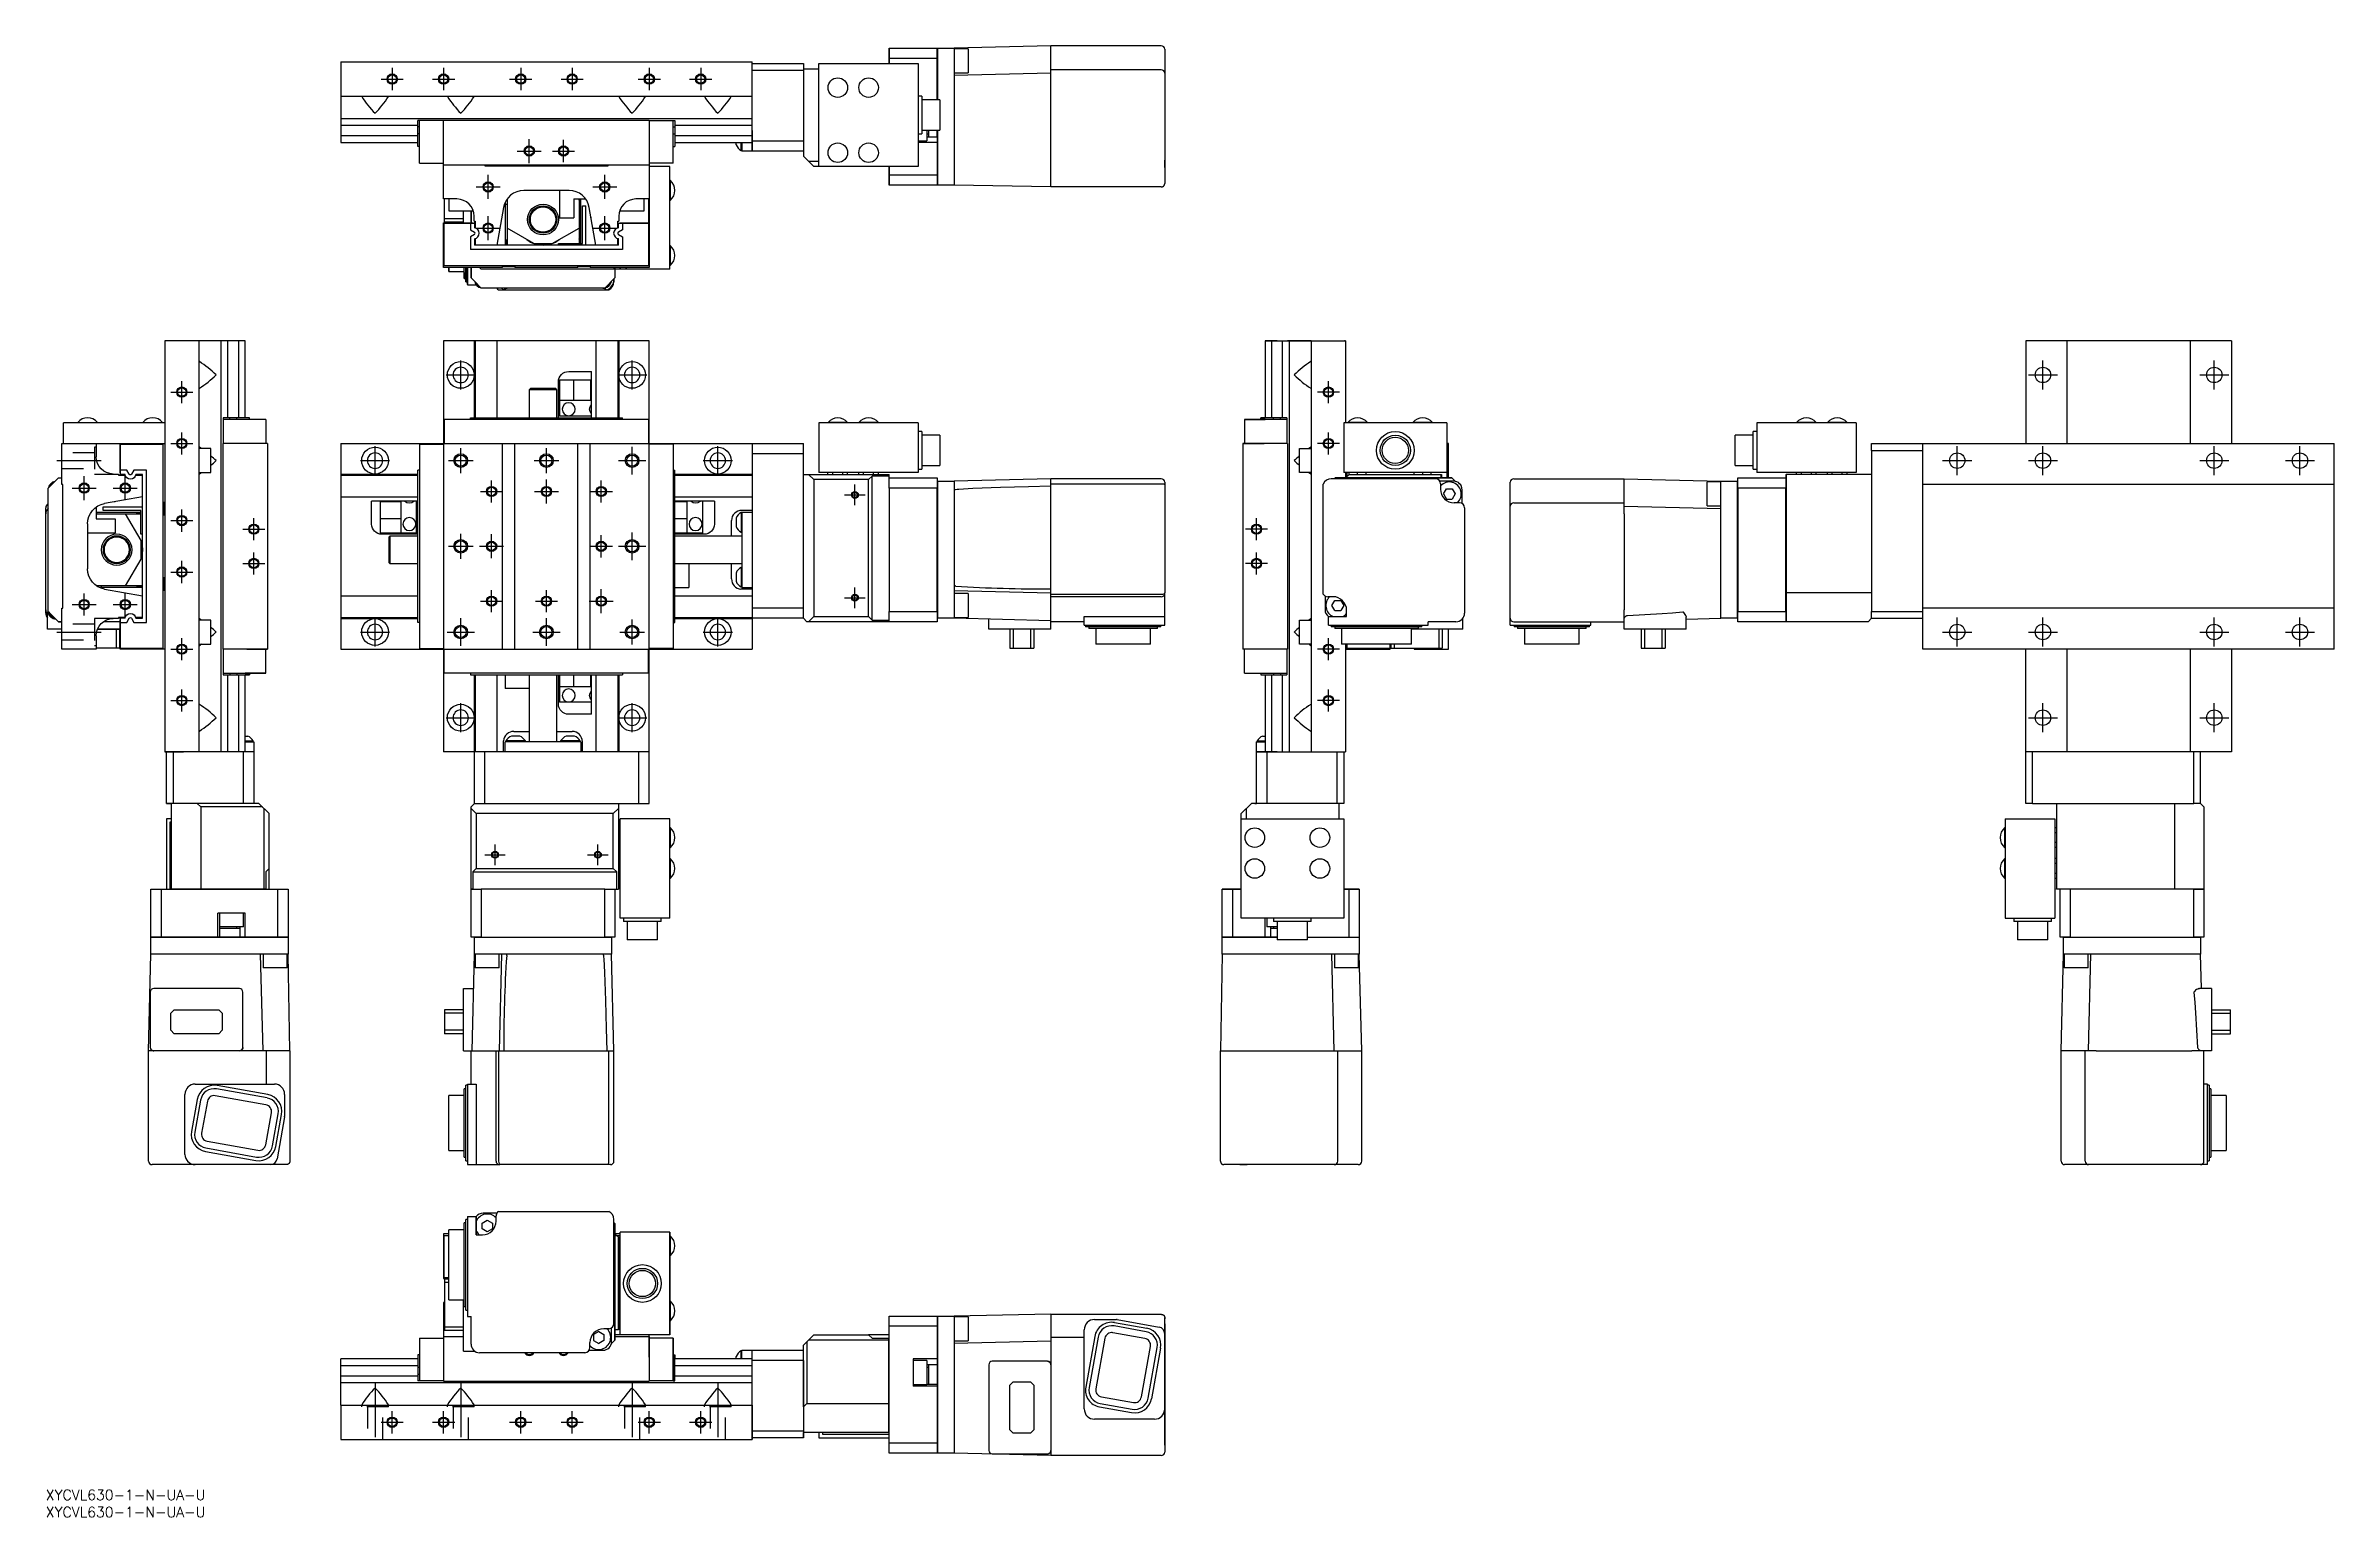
# Model space of a CAD drawing. Extents: x 0 to 668, y -8 to 421.
import ezdxf

# ---------------------------------------------------------------- set-up
doc = ezdxf.new("R2010")
doc.units = 0
doc.header["$LTSCALE"] = 0.5
doc.linetypes.add('CENTER', pattern=[50.8, 31.75, -6.35, 6.35, -6.35])
doc.linetypes.add('DASHED', pattern=[19.05, 12.7, -6.35])
for name, color, linetype in [('MSM_CENTER', 1, 'CENTER'), ('MSM_CONTINUOUS', 7, 'CONTINUOUS'), ('MSM_DASHED', 4, 'DASHED'), ('MSM_NARROW', 5, 'CONTINUOUS'), ('MSM_PART_NUMBER', 7, 'CONTINUOUS')]:
    doc.layers.add(name, color=color, linetype=linetype)
doc.styles.get("Standard").update_dxf_attribs({"font": 'txt.shx', "height": 3, "bigfont": 'bigfont.shx'})

# ---------------------------------------------------------------- blocks, each defined once
blk = doc.blocks.new('*U2')
at = {"layer": 'MSM_PART_NUMBER'}
blk.add_text('XYCVL630-1-N-UA-U', height=3, dxfattribs=at).set_placement((0, -3))
blk = doc.blocks.new('*U3')
at = {"layer": 'MSM_PART_NUMBER'}
blk.add_text('XYCVL630-1-N-UA-U', height=3, dxfattribs=at).set_placement((0, -8))

msp = doc.modelspace()

# ---------------------------------------------------------------- linework, layer by layer
at = {"layer": 'MSM_CENTER'}
for p, q in [((101.08, 414.85), (101.08, 408.4)), ((116.08, 414.85), (116.08, 408.4)), ((138.58, 414.85), (138.58, 408.4)), ((153.58, 414.85), (153.58, 408.4)), ((176.08, 414.85), (176.08, 408.4)), ((191.08, 414.85), (191.08, 408.4)), ((97.85, 411.62), (104.31, 411.62)), ((112.85, 411.62), (119.31, 411.62)), ((135.35, 411.62), (141.81, 411.62)), ((150.35, 411.62), (156.81, 411.62)), ((172.85, 411.62), (179.31, 411.62)), ((187.85, 411.62), (194.31, 411.62)), ((141.08, 387.12), (141.08, 394.12)), ((137.58, 390.62), (144.58, 390.62)), ((147.85, 390.62), (154.31, 390.62)), ((151.08, 387.4), (151.08, 393.85)), ((129.08, 376.62), (129.08, 383.62)), ((163.08, 376.62), (163.08, 383.62)), ((125.58, 380.12), (132.58, 380.12)), ((159.58, 380.12), (166.58, 380.12)), ((125.58, 368.12), (132.58, 368.12)), ((129.08, 364.62), (129.08, 371.62)), ((159.58, 368.12), (166.58, 368.12)), ((163.08, 364.62), (163.08, 371.62)), ((121.08, 321.03), (121.08, 329.53)), ((171.08, 321.03), (171.08, 329.53)), ((582.7, 321.03), (582.7, 329.53)), ((632.7, 321.03), (632.7, 329.53)), ((39.7, 317.05), (39.7, 323.51)), ((116.83, 325.28), (125.33, 325.28)), ((166.83, 325.28), (175.33, 325.28)), ((374.25, 317.05), (374.25, 323.51)), ((578.45, 325.28), (586.95, 325.28)), ((628.45, 325.28), (636.95, 325.28)), ((36.47, 320.28), (42.93, 320.28)), ((377.48, 320.28), (371.02, 320.28)), ((39.7, 302.05), (39.7, 308.51)), ((374.25, 302.05), (374.25, 308.51)), ((36.47, 305.28), (42.93, 305.28)), ((96.08, 296.03), (96.08, 304.53)), ((121.08, 296.66), (121.08, 303.9)), ((146.08, 296.66), (146.08, 303.9)), ((171.08, 296.28), (171.08, 304.28)), ((196.08, 296.03), (196.08, 304.53)), ((377.48, 305.28), (371.02, 305.28)), ((557.7, 296.03), (557.7, 304.53)), ((582.7, 296.03), (582.7, 304.53)), ((632.7, 296.03), (632.7, 304.53)), ((657.7, 296.03), (657.7, 304.53)), ((3.2, 300.28), (16.2, 300.28)), ((11.2, 288.78), (11.2, 295.78)), ((23.2, 288.78), (23.2, 295.78)), ((91.83, 300.28), (100.33, 300.28)), ((117.46, 300.28), (124.7, 300.28)), ((130.08, 288.05), (130.08, 294.51)), ((142.46, 300.28), (149.7, 300.28)), ((146.08, 287.78), (146.08, 294.78)), ((162.08, 288.05), (162.08, 294.51)), ((167.08, 300.28), (175.08, 300.28)), ((191.83, 300.28), (200.33, 300.28)), ((553.45, 300.28), (561.95, 300.28)), ((578.45, 300.28), (586.95, 300.28)), ((628.45, 300.28), (636.95, 300.28)), ((653.45, 300.28), (661.95, 300.28)), ((7.7, 292.28), (14.7, 292.28)), ((19.7, 292.28), (26.7, 292.28)), ((126.85, 291.28), (133.31, 291.28)), ((142.58, 291.28), (149.58, 291.28)), ((158.85, 291.28), (165.31, 291.28)), ((233.08, 290.28), (239.08, 290.28)), ((236.08, 287.28), (236.08, 293.28)), ((36.47, 282.78), (42.93, 282.78)), ((39.7, 279.55), (39.7, 286.01)), ((60.7, 277.05), (60.7, 283.51)), ((353.25, 277.05), (353.25, 283.51)), ((57.47, 280.28), (63.93, 280.28)), ((117.46, 275.28), (124.7, 275.28)), ((121.08, 271.66), (121.08, 278.9)), ((126.58, 275.28), (133.58, 275.28)), ((130.08, 271.78), (130.08, 278.78)), ((158.85, 275.28), (165.31, 275.28)), ((162.08, 272.05), (162.08, 278.51)), ((167.08, 275.28), (175.08, 275.28)), ((171.08, 271.28), (171.08, 279.28)), ((356.48, 280.28), (350.02, 280.28)), ((36.47, 267.78), (42.93, 267.78)), ((39.7, 264.55), (39.7, 271.01)), ((57.47, 270.28), (63.93, 270.28)), ((60.7, 267.05), (60.7, 273.51)), ((356.48, 270.28), (350.02, 270.28)), ((353.25, 267.05), (353.25, 273.51)), ((11.2, 255.05), (11.2, 261.51)), ((23.2, 254.78), (23.2, 261.78)), ((130.08, 256.05), (130.08, 262.51)), ((146.08, 256.05), (146.08, 262.51)), ((162.08, 255.78), (162.08, 262.78)), ((236.08, 257.28), (236.08, 263.28)), ((7.7, 258.28), (14.7, 258.28)), ((19.7, 258.28), (26.7, 258.28)), ((96.08, 246.03), (96.08, 254.53)), ((121.08, 246.28), (121.08, 254.28)), ((126.85, 259.28), (133.31, 259.28)), ((142.85, 259.28), (149.31, 259.28)), ((146.08, 246.28), (146.08, 254.28)), ((158.58, 259.28), (165.58, 259.28)), ((171.08, 246.66), (171.08, 253.9)), ((196.08, 246.03), (196.08, 254.53)), ((233.08, 260.28), (239.08, 260.28)), ((557.7, 246.03), (557.7, 254.53)), ((582.7, 246.03), (582.7, 254.53)), ((632.7, 246.03), (632.7, 254.53)), ((657.7, 246.03), (657.7, 254.53)), ((3.2, 250.28), (16.2, 250.28)), ((39.7, 242.05), (39.7, 248.51)), ((91.83, 250.28), (100.33, 250.28)), ((117.08, 250.28), (125.08, 250.28)), ((142.08, 250.28), (150.08, 250.28)), ((167.46, 250.28), (174.7, 250.28)), ((191.83, 250.28), (200.33, 250.28)), ((374.25, 242.05), (374.25, 248.51)), ((553.45, 250.28), (561.95, 250.28)), ((578.45, 250.28), (586.95, 250.28)), ((628.45, 250.28), (636.95, 250.28)), ((653.45, 250.28), (661.95, 250.28)), ((36.47, 245.28), (42.93, 245.28)), ((377.48, 245.28), (371.02, 245.28)), ((36.47, 230.28), (42.93, 230.28)), ((39.7, 227.05), (39.7, 233.51)), ((121.08, 221.03), (121.08, 229.53)), ((171.08, 221.03), (171.08, 229.53)), ((377.48, 230.28), (371.02, 230.28)), ((374.25, 227.05), (374.25, 233.51)), ((582.7, 221.03), (582.7, 229.53)), ((632.7, 221.03), (632.7, 229.53)), ((116.83, 225.28), (125.33, 225.28)), ((166.83, 225.28), (175.33, 225.28)), ((578.45, 225.28), (586.95, 225.28)), ((628.45, 225.28), (636.95, 225.28)), ((131.08, 182.28), (131.08, 188.28)), ((161.08, 182.28), (161.08, 188.28)), ((128.08, 185.28), (134.08, 185.28)), ((158.08, 185.28), (164.08, 185.28)), ((96.08, 31.2), (96.08, 12.7)), ((121.08, 31.2), (121.08, 12.7)), ((171.08, 31.2), (171.08, 12.7)), ((196.08, 31.2), (196.08, 12.7)), ((101.08, 16.47), (101.08, 22.93)), ((116.08, 16.47), (116.08, 22.93)), ((138.58, 16.47), (138.58, 22.93)), ((153.58, 16.47), (153.58, 22.93)), ((176.08, 16.47), (176.08, 22.93)), ((191.08, 16.47), (191.08, 22.93)), ((97.85, 19.7), (104.31, 19.7)), ((112.85, 19.7), (119.31, 19.7)), ((135.35, 19.7), (141.81, 19.7)), ((150.35, 19.7), (156.81, 19.7)), ((172.85, 19.7), (179.31, 19.7)), ((187.85, 19.7), (194.31, 19.7))]:
    msp.add_line(p, q, dxfattribs=at)
at = {"layer": 'MSM_CONTINUOUS'}
for p, q in [((293.28, 421.32), (265.08, 420.62)), ((293.28, 416.12), (293.28, 421.32)), ((325.48, 421.32), (293.28, 421.32)), ((86.08, 416.62), (206.08, 416.62)), ((86.08, 416.62), (86.08, 393.12)), ((206.08, 390.62), (206.08, 416.62)), ((206.08, 416.12), (221.08, 416.12)), ((221.08, 414.12), (206.08, 414.12)), ((221.08, 416.12), (221.08, 389.12)), ((221.08, 414.62), (225.58, 414.62)), ((225.58, 386.12), (225.58, 416.12)), ((225.58, 386.12), (225.58, 416.12)), ((225.58, 416.12), (254.58, 416.12)), ((246.08, 420.62), (246.08, 416.12)), ((246.08, 416.12), (246.08, 420.62)), ((246.08, 420.62), (260.08, 420.62)), ((260.08, 417.62), (246.08, 417.62)), ((254.58, 416.12), (254.58, 386.12)), ((260.08, 405.55), (260.08, 420.62)), ((260.08, 420.52), (260.18, 420.62)), ((260.18, 420.62), (260.18, 405.55)), ((260.18, 420.62), (265.08, 420.62)), ((265.08, 420.62), (265.08, 380.62)), ((269.08, 420.39), (265.08, 420.39)), ((269.08, 420.39), (269.08, 413.39)), ((269.08, 417.75), (269.08, 416.02)), ((293.28, 380.12), (293.28, 418.32)), ((325.48, 414.32), (293.28, 414.32)), ((326.48, 420.32), (326.48, 418.32)), ((326.48, 418.32), (326.48, 381.12)), ((265.08, 413.39), (269.08, 413.39)), ((293.28, 413.32), (265.08, 412.62)), ((86.08, 406.62), (206.08, 406.62)), ((92.34, 406.62), (92.18, 406.5)), ((99.82, 406.62), (99.98, 406.5)), ((117.34, 406.62), (117.18, 406.5)), ((124.82, 406.62), (124.98, 406.5)), ((167.34, 406.62), (167.18, 406.5)), ((174.82, 406.62), (174.98, 406.5)), ((192.34, 406.62), (192.18, 406.5)), ((199.82, 406.62), (199.98, 406.5)), ((206.08, 400.12), (206.08, 406.62)), ((255.58, 406.62), (254.58, 406.62)), ((255.58, 406.62), (255.58, 395.62)), ((260.88, 405.55), (255.58, 405.55)), ((260.88, 405.55), (260.88, 396.7)), ((86.08, 400.12), (206.08, 400.12)), ((86.08, 398.16), (108.58, 398.16)), ((108.58, 395.09), (86.08, 395.09)), ((108.58, 391.92), (108.58, 399.52)), ((116.08, 399.52), (108.58, 399.52)), ((109.08, 397.65), (108.58, 397.65)), ((109.08, 395.6), (108.58, 395.6)), ((109.08, 387.12), (109.08, 399.52)), ((116.08, 399.62), (176.08, 399.62)), ((116.08, 376.62), (116.08, 399.62)), ((176.08, 399.62), (176.08, 356.62)), ((176.08, 399.52), (183.58, 399.52)), ((183.08, 387.12), (183.08, 399.52)), ((183.08, 397.65), (183.58, 397.65)), ((183.08, 395.6), (183.58, 395.6)), ((183.58, 399.52), (183.58, 391.92)), ((183.58, 398.16), (206.08, 398.16)), ((206.08, 395.09), (183.58, 395.09)), ((206.08, 390.72), (206.08, 400.12)), ((206.08, 396.62), (206.08, 390.62)), ((254.58, 395.62), (255.58, 395.62)), ((255.58, 396.7), (260.88, 396.7)), ((257.08, 396.7), (257.08, 393.62)), ((257.08, 395.62), (257.58, 395.62)), ((257.08, 394.73), (260.08, 394.73)), ((257.58, 396.7), (257.58, 394.73)), ((260.08, 396.7), (260.08, 380.62)), ((260.08, 394.73), (260.08, 396.7)), ((260.18, 396.7), (260.18, 380.62)), ((86.08, 393.12), (108.58, 393.12)), ((109.08, 391.92), (108.58, 391.92)), ((183.08, 391.92), (183.58, 391.92)), ((183.58, 393.12), (206.08, 393.12)), ((201.43, 392.4), (201.43, 393.12)), ((202.88, 390.77), (202.88, 393.12)), ((202.88, 390.77), (203.08, 390.77)), ((203.08, 393.12), (203.08, 390.62)), ((203.08, 390.62), (203.08, 393.12)), ((221.08, 390.62), (203.08, 390.62)), ((206.08, 393.62), (221.08, 393.62)), ((221.08, 389.12), (224.08, 386.12)), ((222.58, 387.62), (225.58, 387.62)), ((254.58, 393.62), (257.08, 393.62)), ((260.08, 393.12), (254.58, 393.12)), ((326.48, 385.8), (326.48, 387.92)), ((109.08, 387.12), (116.08, 387.12)), ((116.08, 386.62), (176.08, 386.62)), ((128.08, 386.62), (128.08, 386.32)), ((128.08, 386.32), (164.08, 386.32)), ((164.08, 386.32), (164.08, 386.62)), ((183.08, 387.12), (176.08, 387.12)), ((182.08, 386.12), (176.08, 386.12)), ((182.08, 356.12), (182.08, 386.12)), ((182.24, 381.97), (182.08, 381.97)), ((182.24, 376.27), (182.24, 381.97)), ((254.58, 386.12), (224.08, 386.12)), ((246.08, 380.62), (246.08, 386.12)), ((246.08, 386.12), (246.08, 380.62)), ((246.08, 383.62), (260.08, 383.62)), ((260.08, 380.62), (246.08, 380.62)), ((260.18, 380.62), (260.08, 380.72)), ((265.08, 380.62), (260.18, 380.62)), ((293.28, 380.12), (265.08, 380.62)), ((326.31, 380.58), (326.34, 380.61)), ((326.34, 380.61), (326.36, 380.65)), ((326.36, 380.65), (326.38, 380.69)), ((326.38, 380.69), (326.39, 380.72)), ((326.39, 380.72), (326.41, 380.76)), ((326.41, 380.76), (326.42, 380.8)), ((326.42, 380.8), (326.44, 380.84)), ((326.44, 380.84), (326.45, 380.88)), ((326.45, 380.91), (326.46, 380.94)), ((326.45, 380.88), (326.45, 380.91)), ((326.46, 380.97), (326.47, 381)), ((326.46, 380.94), (326.46, 380.97)), ((326.47, 381.06), (326.48, 381.09)), ((326.47, 381.03), (326.47, 381.06)), ((326.47, 381), (326.47, 381.03)), ((326.48, 381.09), (326.48, 381.12)), ((326.48, 381.12), (326.48, 381.12)), ((119.98, 376.62), (116.08, 376.62)), ((116.38, 369.82), (116.38, 376.62)), ((117.58, 376.62), (117.58, 373.12)), ((133.58, 374.17), (131.63, 363.12)), ((134.08, 375.72), (134.08, 363.12)), ((134.08, 375.12), (134.58, 375.12)), ((134.58, 376.58), (134.58, 363.12)), ((152.67, 379.12), (139.49, 379.12)), ((149.88, 379.12), (149.88, 371.12)), ((154.08, 376.62), (157.54, 376.62)), ((154.08, 376.62), (154.08, 371.12)), ((155.58, 376.62), (155.58, 363.62)), ((156.08, 363.62), (156.08, 376.62)), ((156.58, 374.62), (157.58, 374.62)), ((156.58, 363.62), (156.58, 374.62)), ((157.58, 363.12), (157.58, 374.62)), ((160.52, 363.12), (158.58, 374.17)), ((176.08, 376.62), (172.18, 376.62)), ((174.58, 373.12), (174.58, 376.62)), ((175.98, 369.62), (175.98, 376.62)), ((182.08, 376.27), (182.24, 376.27)), ((325.48, 380.12), (293.28, 380.12)), ((325.48, 380.12), (325.5, 380.13)), ((325.5, 380.13), (325.53, 380.13)), ((325.53, 380.13), (325.58, 380.13)), ((325.58, 380.13), (325.63, 380.14)), ((325.63, 380.14), (325.68, 380.14)), ((325.68, 380.14), (325.72, 380.16)), ((325.72, 380.16), (325.76, 380.17)), ((325.76, 380.17), (325.8, 380.18)), ((325.8, 380.18), (325.84, 380.19)), ((325.84, 380.19), (325.87, 380.21)), ((325.87, 380.21), (325.9, 380.22)), ((325.9, 380.22), (325.93, 380.23)), ((325.93, 380.23), (325.96, 380.25)), ((325.96, 380.25), (325.99, 380.27)), ((325.99, 380.27), (326.02, 380.28)), ((326.02, 380.28), (326.04, 380.3)), ((326.04, 380.3), (326.07, 380.32)), ((326.07, 380.32), (326.09, 380.34)), ((326.09, 380.34), (326.12, 380.36)), ((326.12, 380.36), (326.15, 380.38)), ((326.15, 380.38), (326.17, 380.41)), ((326.17, 380.41), (326.2, 380.43)), ((326.2, 380.43), (326.22, 380.46)), ((326.22, 380.46), (326.24, 380.48)), ((326.24, 380.48), (326.26, 380.5)), ((326.26, 380.5), (326.28, 380.53)), ((326.28, 380.53), (326.3, 380.55)), ((326.3, 380.55), (326.31, 380.58)), ((116.08, 369.62), (124.68, 369.62)), ((116.08, 356.62), (116.08, 369.62)), ((116.28, 369.52), (125.08, 369.52)), ((116.28, 357.12), (116.28, 369.52)), ((121.88, 370.82), (116.38, 370.82)), ((121.88, 369.82), (116.38, 369.82)), ((117.58, 373.12), (124.58, 373.12)), ((117.58, 369.82), (117.58, 369.62)), ((117.58, 369.62), (117.58, 369.82)), ((121.88, 369.62), (121.88, 373.12)), ((123.88, 369.52), (123.88, 367.65)), ((123.88, 367.65), (125.07, 366.96)), ((124.08, 369.62), (124.08, 373.12)), ((124.08, 373.12), (124.08, 369.62)), ((124.58, 373.12), (124.58, 373.58)), ((124.68, 369.62), (124.68, 369.52)), ((124.98, 370.12), (124.98, 371.62)), ((124.98, 370.12), (125.28, 370.12)), ((125.08, 370.12), (125.08, 368.2)), ((125.18, 370.12), (125.18, 368.18)), ((125.28, 370.12), (125.28, 368.16)), ((142.37, 363.62), (134.58, 368.12)), ((147.78, 363.62), (155.58, 368.12)), ((149.88, 371.12), (154.08, 371.12)), ((159.08, 371.33), (159.08, 371.12)), ((159.11, 371.12), (159.08, 371.12)), ((166.88, 370.12), (167.18, 370.12)), ((166.88, 368.16), (166.88, 370.12)), ((167.08, 369.52), (175.88, 369.52)), ((167.08, 368.2), (167.08, 369.52)), ((168.28, 367.65), (167.08, 366.96)), ((167.18, 371.62), (167.18, 370.12)), ((167.48, 369.62), (176.08, 369.62)), ((167.48, 369.52), (167.48, 369.62)), ((167.58, 373.58), (167.58, 373.12)), ((167.58, 373.12), (174.58, 373.12)), ((168.28, 369.52), (168.28, 367.65)), ((175.88, 369.52), (175.88, 357.12)), ((125.07, 366.29), (123.88, 365.6)), ((123.88, 365.6), (123.88, 361.92)), ((168.28, 361.92), (123.88, 361.92)), ((125.08, 365.05), (125.08, 363.12)), ((125.08, 363.62), (125.28, 363.42)), ((167.08, 363.12), (125.08, 363.12)), ((125.18, 365.07), (125.18, 363.12)), ((125.28, 365.09), (125.28, 363.12)), ((142.37, 363.62), (147.78, 363.62)), ((149.58, 363.62), (156.58, 363.62)), ((149.58, 363.12), (149.58, 363.62)), ((166.88, 363.12), (166.88, 365.09)), ((167.08, 366.29), (168.28, 365.6)), ((167.08, 363.12), (167.08, 365.05)), ((168.28, 365.6), (168.28, 361.92)), ((182.24, 362.97), (182.08, 362.97)), ((182.24, 357.27), (182.24, 362.97)), ((133.28, 356.62), (116.08, 356.62)), ((175.88, 357.12), (116.28, 357.12)), ((117.58, 356.62), (117.58, 355.48)), ((117.58, 355.45), (117.58, 356.62)), ((117.58, 355.45), (122.08, 355.45)), ((122.08, 355.18), (122.08, 356.62)), ((122.08, 353.45), (122.08, 356.62)), ((122.08, 355.18), (122.08, 353.51)), ((122.58, 356.62), (122.58, 353.45)), ((122.58, 352.45), (122.58, 356.62)), ((123.08, 356.62), (123.08, 351.62)), ((123.08, 352.45), (123.08, 356.62)), ((124.08, 353.62), (124.08, 356.62)), ((124.08, 356.62), (124.08, 353.62)), ((126.58, 356.62), (127.08, 356.12)), ((169.08, 356.12), (127.08, 356.12)), ((133.28, 356.97), (136.88, 356.97)), ((133.28, 356.62), (133.28, 356.97)), ((136.88, 356.97), (136.88, 356.62)), ((155.28, 356.62), (136.88, 356.62)), ((155.28, 356.97), (158.88, 356.97)), ((155.28, 356.62), (155.28, 356.97)), ((158.88, 356.97), (158.88, 356.62)), ((176.08, 356.62), (158.88, 356.62)), ((166.08, 356.62), (165.58, 356.12)), ((166.08, 356.62), (166.08, 353.62)), ((167.58, 356.12), (167.58, 356.62)), ((167.58, 356.62), (167.58, 356.12)), ((182.08, 356.12), (167.58, 356.12)), ((169.58, 356.62), (169.08, 356.12)), ((182.08, 357.27), (182.24, 357.27)), ((122.08, 353.45), (122.58, 353.45)), ((122.58, 353.45), (122.58, 352.53)), ((122.58, 352.45), (123.08, 352.45)), ((123.08, 351.64), (123.08, 352.45)), ((123.08, 351.62), (125.58, 351.62)), ((124.08, 353.62), (127.08, 350.62)), ((125.28, 352.42), (124.08, 353.62)), ((125.28, 352.42), (126.87, 350.83)), ((127.08, 350.62), (126.87, 350.83)), ((163.08, 350.62), (127.08, 350.62)), ((132.13, 350.12), (164.26, 350.12)), ((133.66, 350.12), (133.75, 350.2)), ((133.75, 350.2), (134.18, 350.51)), ((134.18, 350.51), (134.26, 350.54)), ((134.26, 350.54), (134.32, 350.57)), ((134.32, 350.57), (134.37, 350.59)), ((134.37, 350.59), (134.41, 350.6)), ((134.41, 350.6), (134.44, 350.61)), ((134.44, 350.61), (134.46, 350.61)), ((134.46, 350.61), (134.48, 350.62)), ((134.48, 350.62), (134.5, 350.62)), ((134.5, 350.62), (134.52, 350.62)), ((134.52, 350.62), (134.53, 350.62)), ((134.53, 350.62), (134.54, 350.62)), ((134.54, 350.62), (134.54, 350.62)), ((134.54, 350.62), (134.54, 350.62)), ((134.54, 350.62), (134.55, 350.62)), ((134.55, 350.62), (134.55, 350.62)), ((134.55, 350.62), (134.55, 350.62)), ((134.55, 350.62), (134.56, 350.62)), ((134.56, 350.62), (134.56, 350.62)), ((134.56, 350.62), (134.56, 350.62)), ((134.56, 350.62), (134.56, 350.62)), ((134.56, 350.62), (134.56, 350.62)), ((134.56, 350.62), (134.57, 350.62)), ((134.57, 350.62), (134.57, 350.62)), ((134.57, 350.62), (134.57, 350.62)), ((134.57, 350.62), (134.57, 350.62)), ((134.57, 350.62), (134.57, 350.62)), ((134.57, 350.62), (134.57, 350.62)), ((134.57, 350.62), (134.57, 350.62)), ((134.57, 350.62), (134.57, 350.62)), ((134.57, 350.62), (134.57, 350.62)), ((134.57, 350.62), (134.57, 350.62)), ((134.57, 350.62), (134.57, 350.62)), ((134.57, 350.62), (134.57, 350.62)), ((134.57, 350.62), (134.57, 350.62)), ((134.57, 350.62), (134.57, 350.62)), ((134.57, 350.62), (134.57, 350.62)), ((134.57, 350.62), (134.58, 350.62)), ((134.58, 350.62), (134.58, 350.62)), ((134.58, 350.62), (134.58, 350.62)), ((162.58, 350.62), (162.58, 350.62)), ((162.58, 350.62), (162.58, 350.62)), ((162.58, 350.62), (162.58, 350.62)), ((162.58, 350.62), (162.58, 350.62)), ((162.58, 350.62), (162.58, 350.62)), ((162.58, 350.62), (162.58, 350.62)), ((162.58, 350.62), (162.58, 350.62)), ((162.58, 350.62), (162.58, 350.62)), ((162.58, 350.62), (162.58, 350.62)), ((162.58, 350.62), (162.59, 350.62)), ((162.59, 350.62), (162.59, 350.62)), ((162.59, 350.62), (162.59, 350.62)), ((162.59, 350.62), (162.59, 350.62)), ((162.59, 350.62), (162.59, 350.62)), ((162.59, 350.62), (162.59, 350.62)), ((162.59, 350.62), (162.59, 350.62)), ((162.59, 350.62), (162.59, 350.62)), ((162.59, 350.62), (162.59, 350.62)), ((162.59, 350.62), (162.6, 350.62)), ((162.6, 350.62), (162.6, 350.62)), ((162.6, 350.62), (162.6, 350.62)), ((162.6, 350.62), (162.6, 350.62)), ((162.6, 350.62), (162.6, 350.62)), ((162.6, 350.62), (162.61, 350.62)), ((162.61, 350.62), (162.61, 350.62)), ((162.61, 350.62), (162.61, 350.62)), ((162.61, 350.62), (162.62, 350.62)), ((162.62, 350.62), (162.62, 350.62)), ((162.62, 350.62), (162.64, 350.62)), ((162.64, 350.62), (162.65, 350.62)), ((162.65, 350.62), (162.66, 350.62)), ((162.66, 350.62), (162.68, 350.62)), ((162.68, 350.62), (162.72, 350.61)), ((162.72, 350.61), (162.75, 350.61)), ((162.75, 350.61), (162.79, 350.6)), ((162.79, 350.6), (163.02, 350.53)), ((163.02, 350.53), (163.31, 350.39)), ((163.08, 350.62), (166.08, 353.62)), ((163.31, 350.39), (163.53, 350.24)), ((163.53, 350.24), (163.69, 350.12)), ((165.78, 353.32), (165.78, 352.42)), ((58.2, 335.28), (34.7, 335.28)), ((34.7, 335.28), (34.7, 215.28)), ((44.7, 335.28), (44.7, 215.28)), ((51.2, 215.28), (51.2, 335.28)), ((53.16, 312.78), (53.16, 335.28)), ((56.24, 335.28), (56.24, 312.78)), ((58.2, 312.78), (58.2, 335.28)), ((116.08, 335.28), (116.08, 215.28)), ((176.08, 335.28), (116.08, 335.28)), ((124.98, 335.28), (124.98, 312.78)), ((125.28, 335.28), (125.28, 312.78)), ((131.63, 335.28), (131.63, 312.78)), ((160.52, 335.28), (160.52, 312.78)), ((166.88, 335.28), (166.88, 312.78)), ((167.18, 335.28), (167.18, 312.78)), ((176.08, 200.28), (176.08, 335.28)), ((355.75, 335.28), (379.25, 335.28)), ((359.25, 335.28), (355.75, 335.28)), ((359.25, 335.28), (355.75, 335.28)), ((355.75, 335.28), (355.75, 312.78)), ((357.71, 312.78), (357.71, 335.28)), ((360.78, 335.28), (360.78, 312.78)), ((362.75, 335.28), (362.25, 335.28)), ((369.25, 335.28), (362.25, 335.28)), ((362.75, 335.28), (362.75, 215.28)), ((366.79, 335.28), (371.25, 335.28)), ((369.25, 335.28), (369.25, 215.28)), ((369.25, 335.28), (371.25, 335.28)), ((374.25, 335.28), (379.25, 335.28)), ((379.25, 335.28), (378.95, 335.28)), ((379.25, 335.28), (379.25, 311.28)), ((577.7, 335.28), (577.7, 305.28)), ((637.7, 335.28), (577.7, 335.28)), ((589.7, 335.28), (589.7, 305.28)), ((625.7, 335.28), (625.7, 305.28)), ((637.7, 335.28), (637.7, 305.28)), ((44.7, 329.02), (44.83, 329.18)), ((369.25, 329.02), (369.12, 329.18)), ((44.7, 321.54), (44.83, 321.38)), ((141.38, 321.28), (141.08, 320.98)), ((149.08, 320.98), (141.08, 320.98)), ((141.08, 320.98), (141.08, 312.78)), ((148.78, 321.28), (141.38, 321.28)), ((149.08, 320.98), (148.78, 321.28)), ((149.08, 312.78), (149.08, 320.98)), ((149.58, 312.78), (149.58, 323.28)), ((159.2, 323.78), (149.88, 323.78)), ((149.88, 323.78), (149.88, 313.28)), ((152.58, 326.28), (159.2, 326.28)), ((154.08, 317.78), (154.08, 323.78)), ((159.08, 317.78), (159.08, 323.78)), ((159.2, 312.78), (159.2, 326.28)), ((369.25, 321.54), (369.12, 321.38)), ((159.2, 317.78), (149.88, 317.78)), ((5.2, 305.28), (5.2, 311.28)), ((34.7, 311.28), (5.2, 311.28)), ((9.35, 311.44), (15.05, 311.44)), ((9.35, 311.44), (9.35, 311.28)), ((15.05, 311.28), (15.05, 311.44)), ((28.35, 311.44), (34.05, 311.44)), ((28.35, 311.44), (28.35, 311.28)), ((34.05, 311.28), (34.05, 311.44)), ((51.8, 312.78), (51.8, 305.28)), ((59.4, 312.78), (51.8, 312.78)), ((64.2, 312.28), (51.8, 312.28)), ((53.68, 312.28), (53.68, 312.78)), ((55.72, 312.28), (55.72, 312.78)), ((59.4, 312.28), (59.4, 312.78)), ((64.2, 312.28), (64.2, 305.28)), ((116.28, 312.28), (116.28, 305.28)), ((175.88, 312.28), (116.28, 312.28)), ((123.88, 312.28), (123.88, 312.78)), ((123.88, 312.78), (168.28, 312.78)), ((159.2, 313.28), (149.88, 313.28)), ((168.28, 312.28), (168.28, 312.78)), ((175.88, 312.28), (175.88, 305.28)), ((254.58, 311.28), (225.58, 311.28)), ((225.58, 311.28), (225.58, 296.78)), ((233.93, 311.44), (228.23, 311.44)), ((228.23, 311.44), (228.23, 311.28)), ((233.93, 311.28), (233.93, 311.44)), ((242.93, 311.44), (237.23, 311.44)), ((237.23, 311.44), (237.23, 311.28)), ((242.93, 311.28), (242.93, 311.44)), ((254.58, 311.28), (254.58, 296.78)), ((255.58, 308.78), (254.58, 308.78)), ((255.58, 308.78), (255.58, 297.78)), ((260.88, 307.71), (255.58, 307.71)), ((260.88, 307.71), (260.88, 298.86)), ((362.15, 312.28), (349.75, 312.28)), ((349.75, 312.28), (355.75, 312.28)), ((349.75, 312.28), (349.75, 305.28)), ((362.15, 312.78), (354.55, 312.78)), ((354.55, 312.28), (354.55, 312.78)), ((354.55, 312.78), (355.75, 312.78)), ((358.22, 312.28), (358.22, 312.78)), ((360.27, 312.28), (360.27, 312.78)), ((362.15, 312.78), (362.15, 305.28)), ((378.75, 311.28), (378.75, 296.78)), ((408.75, 311.28), (378.75, 311.28)), ((385.6, 311.44), (379.9, 311.44)), ((379.9, 311.44), (379.9, 311.28)), ((385.6, 311.28), (385.6, 311.44)), ((404.6, 311.44), (398.9, 311.44)), ((398.9, 311.44), (398.9, 311.28)), ((404.6, 311.28), (404.6, 311.44)), ((408.75, 311.28), (408.75, 295.28)), ((492.9, 298.86), (492.9, 307.71)), ((498.2, 307.71), (492.9, 307.71)), ((498.2, 297.78), (498.2, 308.78)), ((499.2, 308.78), (498.2, 308.78)), ((528.2, 311.28), (499.2, 311.28)), ((499.2, 311.28), (499.2, 296.78)), ((516.55, 311.44), (510.85, 311.44)), ((510.85, 311.44), (510.85, 311.28)), ((516.55, 311.28), (516.55, 311.44)), ((525.55, 311.44), (519.85, 311.44)), ((519.85, 311.44), (519.85, 311.28)), ((525.55, 311.28), (525.55, 311.44)), ((528.2, 311.28), (528.2, 296.78)), ((4.7, 293.28), (4.7, 305.28)), ((4.7, 305.28), (34.7, 305.28)), ((14.7, 305.28), (14.7, 301.38)), ((21.7, 296.68), (21.7, 305.28)), ((21.8, 296.28), (21.8, 305.08)), ((21.8, 305.08), (34.2, 305.08)), ((34.2, 305.08), (34.2, 245.48)), ((44.7, 304.02), (44.83, 304.18)), ((48.2, 303.78), (44.7, 303.78)), ((48.2, 296.78), (48.2, 303.78)), ((51.7, 305.28), (51.7, 245.28)), ((64.7, 305.28), (51.7, 305.28)), ((64.7, 305.28), (64.7, 245.28)), ((86.08, 305.28), (86.08, 245.28)), ((86.08, 305.28), (221.08, 305.28)), ((109.08, 305.08), (116.08, 305.08)), ((109.08, 305.08), (109.08, 245.48)), ((133.28, 245.28), (133.28, 305.28)), ((136.88, 245.28), (136.88, 305.28)), ((155.28, 245.28), (155.28, 305.28)), ((158.88, 245.28), (158.88, 305.28)), ((183.08, 305.08), (176.08, 305.08)), ((183.08, 305.08), (183.08, 245.48)), ((206.08, 305.28), (206.08, 245.28)), ((221.08, 302.28), (206.08, 302.28)), ((221.08, 296.28), (221.08, 305.28)), ((362.25, 305.28), (349.25, 305.28)), ((349.25, 305.28), (349.25, 245.28)), ((349.25, 305.28), (349.6, 305.28)), ((349.25, 305.28), (355.45, 305.28)), ((362.25, 305.28), (362.25, 245.28)), ((365.75, 303.78), (369.25, 303.78)), ((365.75, 296.78), (365.75, 303.78)), ((369.25, 304.02), (369.12, 304.18)), ((409.25, 305.28), (408.75, 305.28)), ((409.25, 305.28), (408.75, 305.28)), ((409.25, 295.28), (409.25, 305.28)), ((532.7, 303.28), (532.7, 305.28)), ((532.7, 305.28), (667.7, 305.28)), ((532.7, 303.28), (532.7, 256.28)), ((532.7, 303.28), (547.7, 303.28)), ((547.7, 245.28), (547.7, 305.28)), ((667.7, 245.28), (667.7, 305.28)), ((3.7, 295.28), (0.7, 292.28)), ((3.7, 295.28), (4.7, 295.28)), ((19.7, 296.38), (21.2, 296.38)), ((21.2, 296.38), (21.2, 296.08)), ((21.2, 296.08), (23.16, 296.08)), ((21.8, 296.68), (21.7, 296.68)), ((23.67, 297.48), (21.8, 297.48)), ((23.12, 296.28), (21.8, 296.28)), ((24.36, 296.29), (23.67, 297.48)), ((25.72, 297.48), (25.04, 296.29)), ((29.4, 297.48), (25.72, 297.48)), ((26.24, 296.08), (28.2, 296.08)), ((28.2, 296.28), (26.28, 296.28)), ((28.2, 254.28), (28.2, 296.28)), ((29.4, 253.08), (29.4, 297.48)), ((44.7, 296.78), (48.2, 296.78)), ((44.7, 296.54), (44.83, 296.38)), ((86.08, 296.38), (108.58, 296.38)), ((86.08, 296.08), (108.58, 296.08)), ((108.58, 253.08), (108.58, 297.48)), ((109.08, 297.48), (108.58, 297.48)), ((183.08, 297.48), (183.58, 297.48)), ((183.58, 253.08), (183.58, 297.48)), ((183.58, 296.38), (206.08, 296.38)), ((183.58, 296.08), (206.08, 296.08)), ((221.08, 296.28), (238.63, 296.28)), ((221.08, 254.28), (221.08, 296.28)), ((222.58, 296.28), (224.08, 294.78)), ((224.08, 294.78), (224.08, 254.78)), ((240.08, 294.78), (224.08, 294.78)), ((254.58, 296.78), (225.58, 296.78)), ((228.19, 296.28), (228.19, 296.78)), ((229.63, 296.28), (229.63, 296.78)), ((232.52, 296.28), (232.52, 296.78)), ((233.96, 296.28), (233.96, 296.78)), ((237.19, 296.28), (237.19, 296.78)), ((238.63, 296.28), (238.63, 296.78)), ((238.63, 296.28), (241.52, 296.28)), ((241.08, 295.78), (240.08, 294.78)), ((240.08, 254.78), (240.08, 294.78)), ((241.08, 253.78), (241.08, 295.78)), ((246.08, 295.78), (241.08, 295.78)), ((241.52, 296.28), (241.52, 296.78)), ((241.52, 296.28), (246.08, 296.28)), ((242.96, 296.28), (242.96, 296.78)), ((246.08, 292.28), (246.08, 296.28)), ((246.08, 295.28), (260.08, 295.28)), ((254.58, 297.78), (255.58, 297.78)), ((255.58, 298.86), (260.88, 298.86)), ((260.08, 295.28), (260.08, 292.28)), ((260.18, 294.28), (260.08, 294.18)), ((260.18, 294.28), (260.18, 291.78)), ((260.18, 294.28), (265.08, 294.28)), ((293.28, 294.98), (265.08, 294.28)), ((265.08, 294.28), (265.08, 291.78)), ((325.48, 294.98), (293.28, 294.98)), ((293.28, 292.9), (293.28, 294.98)), ((326.48, 293.98), (326.48, 293.23)), ((369.25, 296.78), (365.75, 296.78)), ((369.25, 296.54), (369.12, 296.38)), ((405.45, 294.98), (375.05, 294.98)), ((376.25, 295.28), (375.95, 294.98)), ((375.95, 294.98), (376.25, 295.28)), ((376.25, 295.28), (385.75, 295.28)), ((410.25, 295.28), (376.25, 295.28)), ((408.75, 296.78), (378.75, 296.78)), ((379.25, 296.78), (379.25, 295.28)), ((380.25, 296.28), (379.25, 295.28)), ((379.75, 295.78), (379.75, 296.78)), ((379.75, 295.28), (379.75, 295.78)), ((380.25, 296.28), (380.25, 296.78)), ((380.25, 296.28), (407.25, 296.28)), ((382.75, 296.28), (382.75, 296.78)), ((385.25, 296.28), (385.25, 296.78)), ((385.75, 295.28), (385.75, 294.98)), ((393.75, 295.28), (410.25, 295.28)), ((393.75, 294.98), (393.75, 295.28)), ((399.25, 296.28), (399.25, 296.78)), ((401.75, 296.28), (401.75, 296.78)), ((404.25, 296.28), (404.25, 296.78)), ((410.75, 294.28), (406.71, 294.28)), ((407.15, 295.28), (407.15, 296.28)), ((407.25, 296.28), (407.25, 295.28)), ((411.31, 294.22), (410.25, 295.28)), ((410.25, 295.28), (411.31, 294.22)), ((427.3, 293.48), (427.3, 293.98)), ((428.3, 294.98), (460.5, 294.98)), ((460.5, 293.48), (460.5, 294.98)), ((460.5, 294.98), (488.7, 294.28)), ((484.7, 287.05), (484.7, 294.05)), ((488.7, 294.05), (484.7, 294.05)), ((488.7, 291.78), (488.7, 294.28)), ((488.7, 294.28), (493.6, 294.28)), ((492.9, 298.86), (498.2, 298.86)), ((493.6, 291.78), (493.6, 294.28)), ((493.6, 294.28), (493.7, 294.18)), ((493.7, 292.28), (493.7, 295.28)), ((493.7, 295.28), (507.7, 295.28)), ((498.2, 297.78), (499.2, 297.78)), ((528.2, 296.78), (499.2, 296.78)), ((507.7, 296.28), (507.8, 296.28)), ((507.7, 296.28), (507.7, 292.28)), ((532.7, 296.28), (507.8, 296.28)), ((507.8, 296.28), (507.8, 261.78)), ((510.81, 296.28), (510.81, 296.78)), ((512.26, 296.28), (512.26, 296.78)), ((515.14, 296.28), (515.14, 296.78)), ((516.59, 296.28), (516.59, 296.78)), ((519.81, 296.28), (519.81, 296.78)), ((521.26, 296.28), (521.26, 296.78)), ((524.14, 296.28), (524.14, 296.78)), ((525.59, 296.28), (525.59, 296.78)), ((0.7, 256.28), (0.7, 292.28)), ((5, 293.28), (4.7, 293.28)), ((5, 257.28), (5, 293.28)), ((28.2, 289.73), (17.16, 287.78)), ((20.2, 288.28), (19.99, 288.28)), ((20.2, 288.32), (20.2, 288.28)), ((34.7, 288.08), (34.35, 288.08)), ((34.35, 288.08), (34.35, 284.48)), ((86.08, 289.73), (108.58, 289.73)), ((108.58, 288.41), (95.08, 288.41)), ((95.08, 281.78), (95.08, 288.41)), ((97.58, 288.41), (97.58, 279.08)), ((103.58, 288.28), (97.58, 288.28)), ((103.58, 288.41), (103.58, 279.08)), ((108.08, 288.41), (108.08, 279.08)), ((183.58, 289.73), (206.08, 289.73)), ((195.08, 288.41), (183.58, 288.41)), ((187.08, 288.28), (183.58, 288.28)), ((187.08, 288.41), (187.08, 279.08)), ((191.58, 288.41), (191.58, 279.08)), ((195.08, 288.41), (195.08, 281.78)), ((246.08, 292.28), (246.08, 256.28)), ((260.08, 292.28), (246.08, 292.28)), ((260.08, 256.28), (260.08, 292.28)), ((260.18, 291.78), (260.18, 256.78)), ((265.08, 291.79), (265.08, 291.8)), ((265.08, 291.8), (265.08, 291.8)), ((265.08, 291.8), (265.09, 291.8)), ((265.08, 291.78), (265.08, 291.79)), ((265.08, 291.79), (265.08, 291.79)), ((265.08, 291.79), (265.08, 291.79)), ((265.08, 291.79), (265.08, 291.79)), ((265.08, 291.79), (265.08, 291.79)), ((265.08, 291.79), (265.08, 291.79)), ((265.08, 291.79), (265.08, 291.79)), ((265.08, 291.79), (265.08, 291.79)), ((265.08, 291.79), (265.08, 291.79)), ((265.08, 291.79), (265.08, 291.79)), ((265.08, 291.79), (265.08, 291.79)), ((265.08, 291.78), (265.08, 263.78)), ((265.08, 291.78), (265.08, 291.78)), ((265.08, 291.78), (265.08, 291.78)), ((265.08, 291.78), (265.08, 291.78)), ((265.09, 291.8), (265.09, 291.81)), ((265.09, 291.81), (265.1, 291.81)), ((265.09, 291.8), (265.09, 291.8)), ((265.09, 291.8), (265.09, 291.8)), ((265.09, 291.8), (265.09, 291.8)), ((265.1, 291.81), (265.11, 291.82)), ((265.11, 291.82), (265.12, 291.82)), ((265.12, 291.82), (265.13, 291.83)), ((265.12, 291.82), (265.12, 291.82)), ((265.13, 291.83), (265.14, 291.83)), ((265.14, 291.83), (265.2, 291.85)), ((265.2, 291.85), (265.26, 291.86)), ((265.26, 291.86), (265.33, 291.88)), ((265.33, 291.88), (265.39, 291.89)), ((265.39, 291.89), (265.9, 291.95)), ((265.9, 291.95), (266.4, 292)), ((266.4, 292), (270.47, 292.23)), ((270.47, 292.23), (278.6, 292.52)), ((278.6, 292.52), (286.73, 292.74)), ((286.73, 292.74), (293.28, 292.9)), ((325.48, 293.46), (293.28, 293.46)), ((293.28, 262.87), (293.28, 292.9)), ((326.28, 293.38), (326.39, 293.33)), ((326.39, 293.33), (326.47, 293.26)), ((326.47, 293.26), (326.48, 293.23)), ((326.48, 293.23), (326.48, 261.68)), ((372.75, 261.33), (372.75, 293.46)), ((406.95, 293.48), (406.95, 291.98)), ((407.78, 290.55), (408.64, 292.05)), ((407.78, 290.55), (408.64, 289.05)), ((408.64, 292.05), (410.38, 292.05)), ((408.64, 289.05), (410.38, 289.05)), ((410.38, 292.05), (411.24, 290.55)), ((411.24, 290.55), (410.38, 289.05)), ((412.45, 287.98), (410.95, 287.98)), ((413.25, 292.28), (413.18, 292.35)), ((413.18, 292.35), (413.25, 292.28)), ((413.25, 287.75), (413.25, 291.78)), ((427.3, 291.98), (427.3, 293.48)), ((427.3, 286.48), (427.3, 291.98)), ((428.3, 287.98), (460.5, 287.98)), ((460.5, 291.98), (460.5, 293.48)), ((460.5, 284.78), (460.5, 291.98)), ((488.7, 284.78), (488.7, 291.78)), ((493.6, 256.78), (493.6, 291.78)), ((493.7, 292.28), (493.7, 256.28)), ((507.7, 292.28), (493.7, 292.28)), ((507.7, 256.28), (507.7, 292.28)), ((667.7, 293.28), (547.7, 293.28)), ((0, 255.78), (0, 286.48)), ((12.2, 281.87), (12.2, 268.69)), ((14.7, 286.75), (14.7, 283.28)), ((14.7, 285.28), (27.7, 285.28)), ((14.7, 283.28), (20.2, 283.28)), ((14.75, 284.78), (27.7, 284.78)), ((16.7, 285.78), (16.7, 286.78)), ((16.7, 286.78), (28.2, 286.78)), ((27.7, 285.78), (16.7, 285.78)), ((20.2, 283.28), (20.2, 279.08)), ((23.2, 284.78), (27.7, 276.99)), ((27.7, 278.78), (27.7, 285.78)), ((34.35, 284.48), (34.7, 284.48)), ((103.58, 283.28), (97.58, 283.28)), ((187.08, 283.28), (183.58, 283.28)), ((200.08, 278.28), (200.08, 282.77)), ((201.43, 283.49), (201.43, 281.07)), ((202.88, 285.14), (202.88, 279.42)), ((203.08, 285.14), (202.88, 285.14)), ((206.08, 285.77), (203.08, 285.77)), ((203.08, 285.28), (206.08, 285.28)), ((203.08, 285.28), (203.08, 263.28)), ((413.95, 286.48), (413.95, 255.78)), ((427.3, 255.78), (427.3, 286.48)), ((460.5, 286.98), (488.7, 286.28)), ((460.5, 284.78), (460.5, 256.78)), ((484.7, 287.05), (488.7, 287.05)), ((488.7, 256.78), (488.7, 284.78)), ((20.2, 279.08), (12.2, 279.08)), ((28.2, 278.78), (27.7, 278.78)), ((27.7, 276.99), (27.7, 271.58)), ((108.08, 279.08), (97.58, 279.08)), ((108.58, 278.78), (98.08, 278.78)), ((100.38, 278.28), (100.08, 277.98)), ((100.08, 277.98), (100.08, 270.58)), ((100.38, 278.28), (100.38, 270.28)), ((108.58, 278.28), (100.38, 278.28)), ((191.58, 279.08), (183.58, 279.08)), ((192.08, 278.78), (183.58, 278.78)), ((203.08, 278.28), (183.58, 278.28)), ((202.88, 279.42), (203.08, 279.42)), ((27.7, 271.58), (23.2, 263.78)), ((100.08, 270.58), (100.38, 270.28)), ((100.38, 270.28), (108.58, 270.28)), ((183.58, 270.28), (203.08, 270.28)), ((187.58, 270.28), (187.58, 263.28)), ((200.08, 265.77), (200.08, 270.28)), ((201.43, 267.49), (201.43, 265.07)), ((202.88, 269.14), (202.88, 263.42)), ((203.08, 269.14), (202.88, 269.14)), ((28.2, 263.78), (14.75, 263.78)), ((28.2, 263.28), (15.75, 263.28)), ((16.2, 263.78), (16.2, 263.28)), ((17.16, 262.78), (28.2, 260.84)), ((34.7, 266.08), (34.35, 266.08)), ((34.35, 266.08), (34.35, 262.48)), ((34.35, 262.48), (34.7, 262.48)), ((86.08, 260.84), (108.58, 260.84)), ((183.58, 263.28), (187.58, 263.28)), ((183.58, 260.84), (206.08, 260.84)), ((202.88, 263.42), (203.08, 263.42)), ((203.08, 263.28), (206.08, 263.28)), ((206.08, 262.77), (203.08, 262.77)), ((265.08, 263.78), (265.08, 254.28)), ((265.09, 263.76), (265.08, 263.78)), ((293.28, 261.58), (265.08, 262.28)), ((269.08, 261.52), (265.08, 261.52)), ((265.19, 263.73), (265.09, 263.76)), ((265.34, 263.71), (265.19, 263.73)), ((265.48, 263.69), (265.34, 263.71)), ((269.08, 261.52), (269.08, 254.52)), ((293.28, 251.08), (293.28, 262.87)), ((293.28, 261.33), (325.48, 261.33)), ((325.48, 260.58), (293.28, 260.58)), ((326.27, 261.45), (326.37, 261.5)), ((326.37, 261.5), (326.44, 261.57)), ((326.44, 261.57), (326.48, 261.66)), ((326.48, 252.28), (326.48, 261.68)), ((326.48, 261.66), (326.48, 261.68)), ((373.25, 260.81), (373.25, 256.78)), ((375.55, 260.58), (374.05, 260.58)), ((507.7, 261.82), (507.8, 261.78)), ((507.8, 261.78), (532.7, 261.78)), ((507.8, 261.78), (507.8, 253.28)), ((0.5, 251.08), (0.5, 256.14)), ((0.7, 256.28), (3.7, 253.28)), ((0.91, 256.08), (0.7, 256.28)), ((3.7, 253.28), (2.49, 254.49)), ((4.7, 245.28), (4.7, 257.28)), ((4.7, 257.28), (5, 257.28)), ((21.2, 254.18), (19.7, 254.18)), ((21.2, 254.48), (21.2, 254.18)), ((23.16, 254.48), (21.2, 254.48)), ((23.12, 254.28), (21.2, 254.28)), ((21.7, 245.28), (21.7, 253.88)), ((21.7, 253.88), (21.8, 253.88)), ((21.8, 245.48), (21.8, 254.28)), ((23.67, 253.08), (24.36, 254.28)), ((25.04, 254.28), (25.72, 253.08)), ((28.2, 254.48), (26.24, 254.48)), ((26.28, 254.28), (28.2, 254.28)), ((27.9, 254.48), (27.7, 254.28)), ((44.7, 254.02), (44.83, 254.18)), ((48.2, 253.78), (44.7, 253.78)), ((48.2, 246.78), (48.2, 253.78)), ((86.08, 254.48), (108.58, 254.48)), ((86.08, 254.18), (108.58, 254.18)), ((183.58, 254.48), (206.08, 254.48)), ((183.58, 254.18), (206.08, 254.18)), ((221.08, 257.28), (206.08, 257.28)), ((221.08, 254.28), (206.08, 254.28)), ((221.08, 254.28), (222.08, 253.28)), ((224.08, 254.78), (222.58, 253.28)), ((224.08, 254.78), (240.08, 254.78)), ((240.08, 254.78), (241.08, 253.78)), ((241.08, 253.78), (245.98, 253.78)), ((245.98, 253.78), (246.08, 253.92)), ((245.98, 253.28), (245.98, 253.78)), ((246.08, 256.28), (260.08, 256.28)), ((246.08, 253.28), (246.08, 256.28)), ((260.08, 256.28), (260.08, 253.28)), ((260.08, 254.38), (260.18, 254.28)), ((260.18, 256.78), (260.18, 254.28)), ((265.08, 254.28), (260.18, 254.28)), ((265.08, 254.52), (269.08, 254.52)), ((293.28, 253.58), (265.08, 254.28)), ((275.13, 251.08), (275.13, 254.03)), ((302.98, 252.28), (302.98, 254.78)), ((302.98, 254.78), (312.56, 254.78)), ((312.56, 254.78), (324.83, 254.78)), ((324.83, 254.78), (326.48, 254.78)), ((365.75, 246.78), (365.75, 253.78)), ((365.75, 253.78), (369.25, 253.78)), ((369.25, 254.02), (369.12, 254.18)), ((373.25, 256.28), (373.31, 256.22)), ((374.25, 254.78), (379.55, 254.78)), ((374.25, 252.28), (374.25, 254.78)), ((374.26, 254.78), (376.45, 254.78)), ((375.25, 258.02), (376.12, 259.52)), ((376.12, 256.52), (375.25, 258.02)), ((376.12, 259.52), (377.85, 259.52)), ((376.12, 256.52), (377.85, 256.52)), ((376.45, 254.78), (379.55, 254.78)), ((377.85, 259.52), (378.71, 258.02)), ((378.71, 258.02), (377.85, 256.52)), ((379.55, 254.78), (379.55, 256.58)), ((413.45, 251.08), (413.45, 254.28)), ((427.3, 252.28), (427.3, 255.78)), ((460.5, 251.08), (460.5, 256.78)), ((460.5, 254.07), (460.51, 254.18)), ((460.51, 254.18), (460.55, 254.29)), ((461.13, 254.99), (461.23, 255.04)), ((461.23, 255.04), (461.35, 255.09)), ((461.35, 255.09), (461.46, 255.11)), ((461.46, 255.11), (461.5, 255.11)), ((461.5, 255.11), (471.62, 255.66)), ((471.62, 255.66), (474.64, 255.87)), ((474.64, 255.87), (477.65, 256.14)), ((477.65, 256.14), (477.75, 256.13)), ((477.75, 256.13), (477.85, 256.08)), ((477.85, 256.08), (477.95, 256)), ((478.63, 254.77), (478.65, 254.62)), ((478.65, 251.08), (478.65, 254.62)), ((478.65, 254.03), (488.7, 254.28)), ((488.7, 254.28), (488.7, 256.78)), ((493.6, 254.28), (488.7, 254.28)), ((493.6, 254.28), (493.6, 256.78)), ((493.7, 254.38), (493.6, 254.28)), ((493.7, 256.28), (507.7, 256.28)), ((493.7, 253.28), (493.7, 256.28)), ((507.7, 256.28), (507.7, 253.28)), ((532.7, 254.28), (531.7, 253.28)), ((532.7, 254.28), (532.7, 256.28)), ((532.7, 256.28), (547.7, 256.28)), ((532.7, 254.28), (547.7, 254.28)), ((667.7, 257.28), (547.7, 257.28)), ((4.7, 251.08), (0.5, 251.08)), ((4.7, 251.08), (0.5, 251.08)), ((4.7, 253.28), (3.7, 253.28)), ((3.7, 253.28), (4.7, 253.28)), ((14.7, 249.18), (14.7, 245.28)), ((21.7, 251.08), (15.08, 251.08)), ((15.08, 251.08), (21.7, 251.08)), ((16.84, 253.28), (16.84, 253.28)), ((21.7, 253.28), (16.84, 253.28)), ((20.5, 251.08), (20.5, 245.58)), ((21.5, 251.08), (21.5, 245.58)), ((21.8, 253.08), (23.67, 253.08)), ((25.72, 253.08), (29.4, 253.08)), ((109.08, 253.08), (108.58, 253.08)), ((183.08, 253.08), (183.58, 253.08)), ((222.58, 253.28), (222.08, 253.28)), ((245.98, 253.28), (222.58, 253.28)), ((246.08, 253.38), (245.98, 253.28)), ((260.08, 253.28), (246.08, 253.28)), ((276.13, 251.08), (275.13, 251.08)), ((292.28, 251.08), (276.13, 251.08)), ((281.28, 251.08), (281.28, 245.58)), ((282.28, 251.08), (282.28, 245.58)), ((287.28, 251.08), (287.28, 245.58)), ((288.28, 251.08), (288.28, 245.58)), ((293.28, 251.08), (292.28, 251.08)), ((302.98, 253.28), (293.28, 253.28)), ((302.98, 252.28), (312.56, 252.28)), ((303.34, 252.28), (303.34, 251.78)), ((321.21, 251.78), (303.34, 251.78)), ((304.34, 251.78), (304.34, 251.28)), ((321.03, 251.28), (304.34, 251.28)), ((306.34, 251.28), (306.34, 246.78)), ((312.56, 252.28), (324.83, 252.28)), ((324.33, 251.28), (321.03, 251.28)), ((325.33, 251.78), (321.21, 251.78)), ((322.33, 246.78), (322.33, 251.28)), ((324.33, 251.28), (324.33, 251.78)), ((324.83, 252.28), (326.48, 252.28)), ((325.33, 251.78), (325.33, 252.28)), ((374.25, 252.28), (374.26, 252.28)), ((374.26, 252.28), (376.45, 252.28)), ((375.07, 252.28), (375.07, 251.78)), ((382.62, 251.78), (375.07, 251.78)), ((376.07, 251.78), (376.07, 251.28)), ((382.45, 251.28), (376.07, 251.28)), ((376.45, 252.28), (403.35, 252.28)), ((378.07, 251.28), (378.07, 246.78)), ((397.21, 251.28), (382.45, 251.28)), ((397.39, 251.78), (382.62, 251.78)), ((400.51, 251.28), (397.21, 251.28)), ((401.51, 251.78), (397.39, 251.78)), ((398.51, 246.78), (398.51, 251.28)), ((413.45, 251.08), (398.51, 251.08)), ((400.51, 251.28), (400.51, 251.78)), ((401.51, 251.78), (401.51, 252.28)), ((403.35, 252.28), (403.35, 253.28)), ((411.45, 253.28), (403.35, 253.28)), ((406.45, 251.08), (406.45, 245.58)), ((407.45, 251.08), (407.45, 245.58)), ((409.25, 245.28), (409.25, 251.08)), ((427.3, 252.28), (430.3, 252.28)), ((428.3, 253.28), (460.5, 253.28)), ((428.45, 252.28), (428.45, 251.78)), ((428.52, 251.78), (428.45, 251.78)), ((431.16, 251.78), (428.52, 251.78)), ((429.45, 251.78), (429.45, 251.28)), ((429.51, 251.28), (429.45, 251.28)), ((432.15, 251.28), (429.51, 251.28)), ((430.3, 252.28), (447.8, 252.28)), ((450.44, 251.78), (431.16, 251.78)), ((431.45, 251.28), (431.45, 246.78)), ((449.44, 251.28), (432.15, 251.28)), ((447.44, 246.78), (447.44, 251.28)), ((447.8, 252.28), (450.8, 252.28)), ((449.44, 251.28), (449.44, 251.78)), ((450.44, 251.78), (450.44, 252.28)), ((450.8, 252.28), (450.8, 253.28)), ((461.5, 251.08), (460.5, 251.08)), ((477.65, 251.08), (461.5, 251.08)), ((465.5, 251.08), (465.5, 245.58)), ((466.5, 251.08), (466.5, 245.58)), ((471.5, 251.08), (471.5, 245.58)), ((472.5, 251.08), (472.5, 245.58)), ((478.65, 251.08), (477.65, 251.08)), ((507.7, 253.28), (493.7, 253.28)), ((507.8, 253.28), (507.7, 253.38)), ((531.7, 253.28), (507.8, 253.28)), ((14.7, 245.28), (4.7, 245.28)), ((21.5, 245.58), (14.7, 245.58)), ((21.5, 246.78), (21.7, 246.78)), ((34.7, 245.28), (21.7, 245.28)), ((34.2, 245.48), (21.8, 245.48)), ((44.7, 246.78), (48.2, 246.78)), ((44.7, 246.54), (44.83, 246.38)), ((64.7, 245.28), (51.7, 245.28)), ((51.8, 245.28), (51.8, 237.78)), ((58.7, 245.28), (64.7, 245.28)), ((64.2, 238.28), (64.2, 245.28)), ((64.35, 245.28), (64.7, 245.28)), ((86.08, 245.28), (206.08, 245.28)), ((109.08, 245.48), (116.08, 245.48)), ((116.28, 238.28), (116.28, 245.28)), ((175.88, 238.28), (175.88, 245.28)), ((183.08, 245.48), (176.08, 245.48)), ((281.28, 245.58), (288.28, 245.58)), ((322.33, 246.78), (306.34, 246.78)), ((362.25, 245.28), (349.25, 245.28)), ((349.75, 238.28), (349.75, 245.28)), ((362.15, 245.28), (362.15, 237.78)), ((369.25, 246.78), (365.75, 246.78)), ((369.25, 246.54), (369.12, 246.38)), ((398.51, 246.78), (378.07, 246.78)), ((379.25, 246.78), (379.25, 215.28)), ((379.25, 245.28), (392.25, 245.28)), ((379.75, 245.48), (379.75, 246.78)), ((392.15, 245.48), (379.75, 245.48)), ((392.15, 246.78), (392.15, 245.48)), ((392.25, 245.28), (392.25, 246.78)), ((392.45, 246.78), (392.45, 245.58)), ((392.45, 245.58), (407.45, 245.58)), ((393.45, 246.78), (393.45, 245.58)), ((399.25, 245.58), (399.25, 245.28)), ((399.25, 245.28), (409.25, 245.28)), ((447.44, 246.78), (431.45, 246.78)), ((465.5, 245.58), (472.5, 245.58)), ((667.7, 245.28), (547.7, 245.28)), ((577.7, 200.28), (577.7, 245.28)), ((589.7, 245.28), (589.7, 215.28)), ((625.7, 245.28), (625.7, 215.28)), ((637.7, 245.28), (637.7, 215.28)), ((51.8, 238.28), (64.2, 238.28)), ((51.8, 237.78), (59.4, 237.78)), ((53.16, 215.28), (53.16, 237.78)), ((53.68, 238.28), (53.68, 237.78)), ((55.72, 238.28), (55.72, 237.78)), ((56.24, 237.78), (56.24, 215.28)), ((64.2, 238.28), (58.2, 238.28)), ((58.2, 215.28), (58.2, 237.78)), ((59.4, 237.78), (58.2, 237.78)), ((59.4, 238.28), (59.4, 237.78)), ((175.88, 238.28), (116.28, 238.28)), ((123.88, 238.28), (123.88, 237.78)), ((123.88, 237.78), (168.28, 237.78)), ((124.98, 237.78), (124.98, 215.28)), ((125.28, 237.78), (125.28, 215.28)), ((131.63, 237.78), (131.63, 215.28)), ((134.08, 237.78), (134.08, 233.78)), ((141.08, 233.78), (134.08, 233.78)), ((141.08, 237.78), (141.08, 218.28)), ((149.08, 218.28), (149.08, 237.78)), ((149.58, 229.28), (149.58, 237.78)), ((149.88, 237.78), (149.88, 229.78)), ((159.2, 234.28), (149.88, 234.28)), ((154.08, 234.28), (154.08, 237.78)), ((159.08, 234.28), (159.08, 237.78)), ((159.2, 226.28), (159.2, 237.78)), ((160.52, 237.78), (160.52, 215.28)), ((166.88, 237.78), (166.88, 215.28)), ((167.18, 237.78), (167.18, 215.28)), ((168.28, 238.28), (168.28, 237.78)), ((349.75, 238.28), (362.15, 238.28)), ((354.55, 238.28), (354.55, 237.78)), ((354.55, 237.78), (362.15, 237.78)), ((355.75, 237.78), (355.75, 215.28)), ((357.71, 215.28), (357.71, 237.78)), ((358.22, 238.28), (358.22, 237.78)), ((360.27, 238.28), (360.27, 237.78)), ((360.78, 237.78), (360.78, 215.28)), ((44.7, 229.02), (44.83, 229.18)), ((159.2, 229.78), (149.88, 229.78)), ((369.25, 229.02), (369.12, 229.18)), ((44.7, 221.54), (44.83, 221.38)), ((136.57, 221.28), (141.08, 221.28)), ((149.08, 221.28), (153.57, 221.28)), ((159.2, 226.28), (152.58, 226.28)), ((369.25, 221.54), (369.12, 221.38)), ((60.7, 215.28), (34.7, 215.28)), ((34.7, 215.28), (35.2, 215.28)), ((35.2, 215.28), (40.2, 215.28)), ((35.2, 200.28), (35.2, 215.28)), ((37.2, 215.28), (37.2, 200.28)), ((57.7, 200.28), (57.7, 215.28)), ((58.2, 219.93), (58.92, 219.93)), ((58.2, 218.48), (60.55, 218.48)), ((58.2, 218.28), (60.7, 218.28)), ((60.55, 218.28), (60.55, 218.48)), ((60.7, 218.28), (60.7, 200.28)), ((176.08, 215.28), (116.08, 215.28)), ((125.08, 200.28), (125.08, 215.28)), ((128.08, 200.28), (128.08, 215.28)), ((133.57, 215.28), (133.57, 218.28)), ((156.08, 218.28), (134.08, 218.28)), ((134.08, 215.28), (134.08, 218.28)), ((139.94, 218.48), (134.22, 218.48)), ((134.22, 218.48), (134.22, 218.28)), ((138.29, 219.93), (135.87, 219.93)), ((139.94, 218.28), (139.94, 218.48)), ((155.94, 218.48), (150.22, 218.48)), ((150.22, 218.48), (150.22, 218.28)), ((154.29, 219.93), (151.87, 219.93)), ((155.94, 218.28), (155.94, 218.48)), ((156.08, 218.28), (156.08, 215.28)), ((156.57, 215.28), (156.57, 218.28)), ((173.08, 200.28), (173.08, 215.28)), ((353.25, 200.28), (353.25, 218.28)), ((355.75, 218.28), (353.25, 218.28)), ((353.25, 218.28), (355.75, 218.28)), ((353.25, 215.28), (379.25, 215.28)), ((359.25, 215.28), (353.25, 215.28)), ((353.35, 215.28), (362.75, 215.28)), ((353.4, 218.48), (355.75, 218.48)), ((353.4, 218.48), (353.4, 218.28)), ((355.03, 219.93), (355.75, 219.93)), ((356.25, 215.28), (356.25, 200.28)), ((362.75, 215.28), (369.25, 215.28)), ((376.75, 200.28), (376.75, 215.28)), ((378.75, 215.28), (378.75, 200.28)), ((637.7, 215.28), (577.7, 215.28)), ((579.7, 200.28), (579.7, 215.28)), ((626.7, 200.28), (626.7, 215.28)), ((628.7, 200.28), (628.7, 215.28)), ((62.2, 200.28), (35.2, 200.28)), ((35.2, 200.28), (36.7, 200.28)), ((35.2, 195.78), (35.2, 175.28)), ((36.7, 195.78), (35.2, 195.78)), ((36.2, 194.78), (36.2, 175.28)), ((36.2, 194.78), (36.7, 194.78)), ((36.7, 194.78), (36.2, 194.78)), ((36.7, 175.38), (36.7, 200.28)), ((44.2, 200.28), (45.2, 199.28)), ((45.2, 199.28), (45.2, 175.38)), ((63.2, 199.28), (45.2, 199.28)), ((62.2, 200.28), (65.2, 197.28)), ((63.7, 175.38), (63.7, 198.78)), ((65.2, 175.28), (65.2, 197.28)), ((125.08, 200.28), (124.08, 199.28)), ((124.08, 198.78), (124.08, 199.28)), ((125.58, 197.28), (124.08, 198.78)), ((124.08, 175.38), (124.08, 198.78)), ((125.08, 200.28), (167.08, 200.28)), ((125.58, 197.28), (125.58, 181.28)), ((165.58, 197.28), (125.58, 197.28)), ((167.08, 198.78), (165.58, 197.28)), ((165.58, 181.28), (165.58, 197.28)), ((167.08, 200.28), (167.08, 191.73)), ((167.08, 200.28), (176.08, 200.28)), ((167.58, 166.78), (167.58, 195.78)), ((182.08, 195.78), (167.58, 195.78)), ((182.08, 166.78), (182.08, 195.78)), ((351.75, 200.28), (348.75, 197.28)), ((348.75, 197.28), (351.75, 200.28)), ((348.75, 166.78), (348.75, 197.28)), ((348.75, 195.78), (378.75, 195.78)), ((348.75, 195.78), (378.75, 195.78)), ((350.25, 198.78), (350.25, 195.78)), ((378.75, 200.28), (351.75, 200.28)), ((353.25, 200.28), (351.75, 200.28)), ((352.75, 200.28), (353.25, 200.28)), ((377.25, 200.28), (377.25, 195.78)), ((378.75, 195.78), (378.75, 166.78)), ((571.7, 195.78), (571.7, 166.78)), ((571.7, 195.78), (586.2, 195.78)), ((579.7, 200.28), (577.7, 200.28)), ((579.7, 200.28), (626.7, 200.28)), ((586.2, 195.78), (586.2, 166.78)), ((586.7, 200.28), (586.7, 175.38)), ((621.2, 175.38), (621.2, 200.28)), ((628.7, 200.28), (626.7, 200.28)), ((628.7, 200.28), (629.7, 199.28)), ((629.7, 199.28), (629.7, 175.38)), ((167.08, 193.17), (167.58, 193.17)), ((167.08, 191.73), (167.08, 188.84)), ((167.08, 191.73), (167.58, 191.73)), ((167.08, 188.84), (167.08, 175.28)), ((167.08, 188.84), (167.58, 188.84)), ((167.08, 187.4), (167.58, 187.4)), ((182.24, 193.13), (182.08, 193.13)), ((182.08, 187.43), (182.24, 187.43)), ((182.24, 187.43), (182.24, 193.13)), ((571.54, 193.13), (571.54, 187.43)), ((571.7, 193.13), (571.54, 193.13)), ((571.54, 187.43), (571.7, 187.43)), ((586.7, 193.17), (586.2, 193.17)), ((586.7, 191.73), (586.2, 191.73)), ((586.7, 188.84), (586.2, 188.84)), ((586.7, 187.4), (586.2, 187.4)), ((65.2, 181.28), (64.2, 180.28)), ((64.2, 180.28), (65.2, 181.28)), ((64.2, 180.28), (64.2, 175.28)), ((125.58, 181.28), (124.58, 180.28)), ((124.58, 180.28), (124.58, 175.38)), ((124.58, 180.28), (166.58, 180.28)), ((125.58, 181.28), (165.58, 181.28)), ((166.58, 180.28), (165.58, 181.28)), ((166.58, 175.28), (166.58, 180.28)), ((167.08, 184.17), (167.58, 184.17)), ((167.08, 182.73), (167.58, 182.73)), ((182.24, 184.13), (182.08, 184.13)), ((182.24, 178.43), (182.24, 184.13)), ((571.54, 184.13), (571.54, 178.43)), ((571.7, 184.13), (571.54, 184.13)), ((586.7, 184.17), (586.2, 184.17)), ((586.7, 182.73), (586.2, 182.73)), ((30.7, 161.28), (30.7, 175.28)), ((30.7, 175.28), (70.7, 175.28)), ((33.7, 175.28), (33.7, 161.28)), ((36.8, 175.28), (36.7, 175.38)), ((36.7, 175.38), (64.2, 175.38)), ((36.8, 175.28), (36.7, 175.38)), ((45.2, 175.38), (45.24, 175.28)), ((63.66, 175.28), (63.7, 175.38)), ((67.7, 161.28), (67.7, 175.28)), ((70.7, 175.28), (70.7, 161.28)), ((124.08, 175.38), (124.58, 175.38)), ((124.18, 175.28), (124.08, 175.38)), ((124.08, 161.28), (124.08, 175.28)), ((124.08, 175.28), (127.08, 175.28)), ((124.58, 175.38), (124.72, 175.28)), ((127.08, 175.28), (127.08, 161.28)), ((163.08, 175.28), (127.08, 175.28)), ((163.08, 161.28), (163.08, 175.28)), ((163.08, 175.28), (167.08, 175.28)), ((166.08, 175.28), (166.08, 161.28)), ((167.08, 179.84), (167.58, 179.84)), ((167.08, 178.4), (167.58, 178.4)), ((182.08, 178.43), (182.24, 178.43)), ((343.25, 175.28), (348.75, 175.28)), ((348.75, 175.28), (343.25, 175.28)), ((343.25, 161.28), (343.25, 175.28)), ((346.25, 175.28), (346.25, 161.28)), ((383.25, 175.28), (378.75, 175.28)), ((378.75, 175.28), (383.25, 175.28)), ((380.25, 161.28), (380.25, 175.28)), ((383.25, 175.28), (383.25, 161.28)), ((571.54, 178.43), (571.7, 178.43)), ((586.7, 179.84), (586.2, 179.84)), ((586.7, 178.4), (586.2, 178.4)), ((586.7, 175.38), (621.2, 175.38)), ((586.7, 175.28), (586.7, 175.38)), ((590.7, 175.28), (586.7, 175.28)), ((587.7, 161.28), (587.7, 175.28)), ((590.7, 175.28), (590.7, 161.28)), ((626.7, 175.28), (590.7, 175.28)), ((621.16, 175.28), (621.2, 175.38)), ((621.2, 175.38), (629.7, 175.38)), ((626.7, 161.28), (626.7, 175.28)), ((626.7, 175.28), (629.7, 175.28)), ((629.7, 175.38), (629.6, 175.28)), ((629.7, 175.28), (629.7, 161.28)), ((58.2, 168.28), (50.2, 168.28)), ((50.2, 161.28), (50.2, 168.28)), ((50.7, 168.28), (50.7, 164.28)), ((57.7, 164.28), (57.7, 168.28)), ((58.2, 161.28), (58.2, 168.28)), ((70.7, 161.28), (30.7, 161.28)), ((30.8, 161.28), (30.7, 161.18)), ((30.7, 161.28), (30.91, 161.28)), ((30.7, 156.28), (30.7, 161.18)), ((70.7, 161.18), (30.7, 161.18)), ((57.7, 164.28), (50.7, 164.28)), ((50.74, 161.28), (50.74, 164.28)), ((56.59, 163.78), (50.74, 163.78)), ((55.7, 163.78), (55.7, 164.28)), ((56.59, 164.28), (56.59, 161.28)), ((70.49, 161.28), (70.7, 161.28)), ((70.7, 161.18), (70.6, 161.28)), ((70.7, 161.18), (70.7, 156.28)), ((127.08, 161.28), (124.08, 161.28)), ((125.18, 161.28), (125.08, 161.18)), ((127.58, 161.18), (125.08, 161.18)), ((125.08, 156.28), (125.08, 161.18)), ((127.08, 161.28), (163.08, 161.28)), ((162.58, 161.18), (127.58, 161.18)), ((165.08, 161.18), (162.58, 161.18)), ((166.08, 161.28), (163.08, 161.28)), ((165.08, 161.18), (164.98, 161.28)), ((165.08, 161.18), (165.08, 156.28)), ((182.08, 166.78), (167.58, 166.78)), ((168.58, 166.78), (168.58, 165.78)), ((179.58, 165.78), (168.58, 165.78)), ((169.65, 165.78), (169.65, 160.48)), ((178.5, 160.48), (169.65, 160.48)), ((178.5, 160.48), (178.5, 165.78)), ((179.58, 165.78), (179.58, 166.78)), ((359.32, 161.28), (343.25, 161.28)), ((343.25, 161.18), (343.35, 161.28)), ((359.32, 161.18), (343.25, 161.18)), ((343.25, 156.28), (343.25, 161.18)), ((378.75, 166.78), (348.75, 166.78)), ((355.75, 161.28), (355.75, 166.78)), ((356.25, 166.78), (356.25, 164.28)), ((359.32, 164.28), (356.25, 164.28)), ((357.35, 164.28), (357.35, 161.28)), ((359.32, 163.78), (357.35, 163.78)), ((357.35, 161.28), (359.32, 161.28)), ((358.25, 166.78), (358.25, 165.78)), ((369.25, 165.78), (358.25, 165.78)), ((358.25, 164.28), (358.25, 163.78)), ((359.32, 165.78), (359.32, 160.48)), ((368.17, 160.48), (359.32, 160.48)), ((368.17, 160.48), (368.17, 165.78)), ((368.17, 161.28), (383.25, 161.28)), ((383.25, 161.18), (368.17, 161.18)), ((369.25, 165.78), (369.25, 166.78)), ((383.15, 161.28), (383.25, 161.18)), ((383.25, 161.18), (383.25, 156.28)), ((571.7, 166.78), (586.2, 166.78)), ((574.2, 166.78), (574.2, 165.78)), ((585.2, 165.78), (574.2, 165.78)), ((575.27, 165.78), (575.27, 160.48)), ((584.12, 160.48), (575.27, 160.48)), ((584.12, 160.48), (584.12, 165.78)), ((585.2, 165.78), (585.2, 166.78)), ((590.7, 161.28), (587.7, 161.28)), ((588.7, 161.18), (588.8, 161.28)), ((591.2, 161.18), (588.7, 161.18)), ((588.7, 156.28), (588.7, 161.18)), ((590.7, 161.28), (626.7, 161.28)), ((626.2, 161.18), (591.2, 161.18)), ((628.7, 161.18), (626.2, 161.18)), ((629.7, 161.28), (626.7, 161.28)), ((628.6, 161.28), (628.7, 161.18)), ((628.7, 161.18), (628.7, 156.28)), ((30, 128.08), (30.7, 156.28)), ((70.7, 156.28), (30.7, 156.28)), ((63.4, 128.08), (62.7, 156.28)), ((63.46, 156.28), (63.46, 152.28)), ((70.46, 152.28), (70.46, 156.28)), ((71.2, 128.08), (70.7, 156.28)), ((124.38, 128.08), (125.08, 156.28)), ((134.58, 156.28), (125.08, 156.28)), ((125.31, 156.28), (125.31, 152.28)), ((132.31, 152.28), (132.31, 156.28)), ((132.38, 128.08), (133.08, 156.28)), ((134.48, 155.88), (134.5, 156.02)), ((134.5, 156.02), (134.53, 156.17)), ((134.53, 156.17), (134.56, 156.26)), ((134.56, 156.26), (134.58, 156.28)), ((162.58, 156.28), (134.58, 156.28)), ((165.08, 156.28), (162.58, 156.28)), ((162.58, 156.28), (162.58, 156.28)), ((162.58, 156.28), (162.58, 156.28)), ((162.58, 156.28), (162.58, 156.28)), ((162.58, 156.28), (162.58, 156.28)), ((162.58, 156.28), (162.58, 156.28)), ((162.58, 156.28), (162.58, 156.28)), ((162.58, 156.28), (162.58, 156.28)), ((162.58, 156.28), (162.58, 156.28)), ((162.58, 156.28), (162.58, 156.28)), ((162.58, 156.28), (162.58, 156.28)), ((162.58, 156.28), (162.59, 156.28)), ((162.59, 156.28), (162.59, 156.28)), ((162.59, 156.28), (162.59, 156.28)), ((162.59, 156.28), (162.59, 156.28)), ((162.59, 156.28), (162.59, 156.28)), ((162.59, 156.28), (162.59, 156.28)), ((162.59, 156.28), (162.59, 156.27)), ((162.59, 156.27), (162.6, 156.27)), ((162.6, 156.27), (162.6, 156.27)), ((162.6, 156.27), (162.6, 156.27)), ((162.6, 156.27), (162.6, 156.27)), ((162.6, 156.27), (162.61, 156.26)), ((162.61, 156.26), (162.61, 156.25)), ((162.61, 156.25), (162.61, 156.24)), ((162.61, 156.24), (162.62, 156.23)), ((162.62, 156.23), (162.62, 156.23)), ((162.62, 156.23), (162.62, 156.22)), ((162.62, 156.22), (162.64, 156.16)), ((162.64, 156.16), (162.66, 156.09)), ((162.66, 156.09), (162.67, 156.03)), ((162.67, 156.03), (162.68, 155.97)), ((162.68, 155.97), (162.75, 155.46)), ((162.75, 155.46), (162.79, 154.96)), ((162.79, 154.96), (163.02, 150.89)), ((165.78, 128.08), (165.08, 156.28)), ((343.25, 156.28), (342.75, 128.08)), ((383.25, 156.28), (343.25, 156.28)), ((375.95, 128.08), (375.25, 156.28)), ((376.01, 156.28), (376.01, 152.28)), ((383.01, 152.28), (383.01, 156.28)), ((383.95, 128.08), (383.25, 156.28)), ((588, 128.08), (588.7, 156.28)), ((591.2, 156.28), (588.7, 156.28)), ((588.93, 156.28), (588.93, 152.28)), ((598.2, 156.28), (591.2, 156.28)), ((595.93, 152.28), (595.93, 156.28)), ((596, 128.08), (596.7, 156.28)), ((626.2, 156.28), (598.2, 156.28)), ((628.7, 156.28), (626.2, 156.28)), ((628.95, 146.23), (628.7, 156.28)), ((70.46, 152.28), (63.46, 152.28)), ((132.31, 152.28), (125.31, 152.28)), ((163.02, 150.89), (163.31, 142.76)), ((383.01, 152.28), (376.01, 152.28)), ((595.93, 152.28), (588.93, 152.28)), ((30.5, 145.23), (30.5, 129.08)), ((56.5, 146.23), (31.5, 146.23)), ((57.5, 129.08), (57.5, 145.23)), ((121.88, 128.08), (121.88, 146.23)), ((121.88, 146.23), (124.83, 146.23)), ((163.31, 142.76), (163.53, 134.63)), ((626.84, 145.23), (626.85, 145.34)), ((627.11, 142.22), (626.84, 145.23)), ((626.85, 145.34), (626.9, 145.43)), ((626.9, 145.43), (626.98, 145.53)), ((627.32, 139.21), (627.11, 142.22)), ((628.21, 146.22), (628.36, 146.23)), ((631.9, 146.23), (628.36, 146.23)), ((631.9, 146.23), (631.9, 129.08)), ((36.5, 139.08), (37.5, 140.08)), ((36.5, 134.08), (36.5, 139.08)), ((37.5, 133.08), (36.5, 134.08)), ((37.5, 140.08), (50.5, 140.08)), ((50.5, 140.08), (51.5, 139.08)), ((51.5, 134.08), (50.5, 133.08)), ((51.5, 139.08), (51.5, 134.08)), ((116.38, 140.08), (116.38, 133.08)), ((121.88, 140.08), (116.38, 140.08)), ((121.88, 139.08), (116.38, 139.08)), ((121.88, 134.08), (116.38, 134.08)), ((163.53, 134.63), (163.69, 128.08)), ((627.87, 129.08), (627.32, 139.21)), ((631.9, 140.08), (637.4, 140.08)), ((631.9, 139.08), (637.4, 139.08)), ((631.9, 134.08), (637.4, 134.08)), ((637.4, 133.08), (637.4, 140.08)), ((71.2, 128.08), (30, 128.08)), ((30, 95.88), (30, 128.08)), ((30.64, 128.57), (30.58, 128.68)), ((30.72, 128.45), (30.64, 128.57)), ((30.8, 128.37), (30.72, 128.45)), ((30.89, 128.29), (30.8, 128.37)), ((30.99, 128.22), (30.89, 128.29)), ((31.1, 128.17), (30.99, 128.22)), ((50.5, 133.08), (37.5, 133.08)), ((56.55, 128.08), (56.5, 128.08)), ((56.6, 128.09), (56.55, 128.08)), ((56.65, 128.09), (56.6, 128.09)), ((56.7, 128.1), (56.65, 128.09)), ((56.74, 128.11), (56.7, 128.1)), ((56.79, 128.13), (56.74, 128.11)), ((56.84, 128.14), (56.79, 128.13)), ((56.88, 128.16), (56.84, 128.14)), ((56.93, 128.18), (56.88, 128.16)), ((56.97, 128.2), (56.93, 128.18)), ((57.01, 128.22), (56.97, 128.2)), ((57.06, 128.25), (57.01, 128.22)), ((57.1, 128.28), (57.06, 128.25)), ((57.13, 128.31), (57.1, 128.28)), ((57.17, 128.34), (57.13, 128.31)), ((57.21, 128.37), (57.17, 128.34)), ((57.24, 128.41), (57.21, 128.37)), ((57.27, 128.45), (57.24, 128.41)), ((57.3, 128.49), (57.27, 128.45)), ((57.33, 128.53), (57.3, 128.49)), ((57.36, 128.57), (57.33, 128.53)), ((57.38, 128.61), (57.36, 128.57)), ((57.4, 128.65), (57.38, 128.61)), ((57.42, 128.7), (57.4, 128.65)), ((57.44, 128.75), (57.42, 128.7)), ((57.46, 128.79), (57.44, 128.75)), ((57.47, 128.84), (57.46, 128.79)), ((57.48, 128.89), (57.47, 128.84)), ((57.49, 128.94), (57.48, 128.89)), ((57.5, 128.98), (57.49, 128.94)), ((57.5, 129.08), (57.5, 129.03)), ((57.5, 129.03), (57.5, 128.98)), ((64.4, 118.38), (64.4, 128.08)), ((71.2, 128.08), (71.2, 95.88)), ((121.88, 133.08), (116.38, 133.08)), ((121.88, 128.08), (133.66, 128.08)), ((124.08, 118.38), (124.08, 128.08)), ((131.38, 95.88), (131.38, 128.08)), ((132.13, 128.08), (132.13, 95.88)), ((133.66, 128.08), (163.69, 128.08)), ((163.69, 128.08), (165.78, 128.08)), ((164.26, 95.88), (164.26, 128.08)), ((165.78, 95.88), (165.78, 128.08)), ((342.75, 128.08), (383.95, 128.08)), ((342.75, 95.88), (342.75, 128.08)), ((376.95, 95.88), (376.95, 128.08)), ((381.75, 128.08), (383.95, 128.08)), ((383.95, 95.88), (383.95, 128.08)), ((588, 95.88), (588, 128.08)), ((596.5, 128.08), (588, 128.08)), ((595, 95.88), (595, 128.08)), ((598.2, 128.08), (596.5, 128.08)), ((598.2, 128.08), (626.2, 128.08)), ((631.9, 128.08), (626.2, 128.08)), ((627.87, 129.04), (627.87, 129.08)), ((627.89, 128.94), (627.87, 129.04)), ((627.94, 128.82), (627.89, 128.94)), ((627.99, 128.72), (627.94, 128.82)), ((628.8, 128.09), (628.69, 128.13)), ((628.91, 128.08), (628.8, 128.09)), ((629.7, 95.88), (629.7, 128.08)), ((631.9, 133.08), (637.4, 133.08)), ((631.9, 129.08), (631.9, 128.08)), ((40.6, 97.88), (40.6, 115.38)), ((44.18, 113.9), (42.51, 104.55)), ((45.17, 113.72), (43.5, 104.37)), ((43.6, 118.38), (66.7, 118.38)), ((64.22, 112.35), (49.46, 114.99)), ((64.58, 114.32), (49.81, 116.96)), ((64.75, 115.3), (49.99, 117.94)), ((69.7, 115.38), (69.7, 108.97)), ((117.58, 110.03), (117.58, 115.02)), ((122.08, 115.02), (117.58, 115.02)), ((122.08, 109.68), (122.08, 117.02)), ((122.58, 117.02), (122.08, 117.02)), ((122.58, 109.5), (122.58, 118.02)), ((123.08, 118.02), (122.58, 118.02)), ((123.08, 118.38), (125.58, 118.38)), ((123.08, 118.38), (123.08, 108.79)), ((125.58, 118.38), (125.58, 108.79)), ((630.7, 118.38), (629.7, 118.38)), ((630.7, 115.38), (630.7, 118.38)), ((631.2, 118.02), (630.7, 118.02)), ((630.7, 97.88), (630.7, 115.38)), ((631.2, 118.02), (631.2, 113.9)), ((631.7, 117.02), (631.2, 117.02)), ((631.2, 113.9), (631.2, 104.55)), ((631.7, 117.02), (631.7, 113.72)), ((636.2, 115.02), (631.7, 115.02)), ((631.7, 113.72), (631.7, 104.37)), ((636.2, 115.02), (636.2, 113.37)), ((47.14, 113.37), (45.47, 104.02)), ((64.17, 100.68), (65.84, 110.03)), ((66.14, 100.33), (67.81, 109.68)), ((67.13, 100.15), (68.8, 109.5)), ((69.68, 108.79), (67.49, 96.53)), ((69.68, 108.79), (67.49, 96.53)), ((117.58, 100.68), (117.58, 110.03)), ((122.08, 100.33), (122.08, 109.68)), ((122.58, 100.15), (122.58, 109.5)), ((123.08, 108.79), (123.08, 96.53)), ((125.58, 108.79), (125.58, 96.53)), ((636.2, 113.37), (636.2, 104.02)), ((47.09, 101.7), (61.85, 99.06)), ((117.58, 99.03), (117.58, 100.68)), ((122.08, 97.03), (122.08, 100.33)), ((631.2, 104.55), (631.2, 96.03)), ((631.7, 104.37), (631.7, 97.03)), ((636.2, 104.02), (636.2, 99.03)), ((70.2, 94.88), (31, 94.88)), ((68.4, 94.88), (31, 94.88)), ((46.56, 98.75), (61.32, 96.11)), ((46.73, 99.73), (61.5, 97.09)), ((70.2, 94.88), (69.9, 94.88)), ((70.21, 94.88), (70.2, 94.88)), ((70.21, 94.88), (70.2, 94.88)), ((70.24, 94.88), (70.21, 94.88)), ((70.24, 94.88), (70.21, 94.88)), ((70.27, 94.88), (70.24, 94.88)), ((70.27, 94.88), (70.24, 94.88)), ((70.3, 94.89), (70.27, 94.88)), ((70.3, 94.89), (70.27, 94.88)), ((70.34, 94.89), (70.3, 94.89)), ((70.33, 94.89), (70.3, 94.89)), ((70.36, 94.89), (70.33, 94.89)), ((70.37, 94.9), (70.34, 94.89)), ((70.39, 94.9), (70.36, 94.89)), ((70.4, 94.9), (70.37, 94.9)), ((70.41, 94.91), (70.39, 94.9)), ((70.43, 94.91), (70.4, 94.9)), ((70.44, 94.91), (70.41, 94.91)), ((70.47, 94.92), (70.43, 94.91)), ((70.48, 94.92), (70.44, 94.91)), ((70.51, 94.93), (70.47, 94.92)), ((70.52, 94.94), (70.48, 94.92)), ((70.54, 94.94), (70.51, 94.93)), ((70.56, 94.95), (70.52, 94.94)), ((70.58, 94.96), (70.54, 94.94)), ((70.6, 94.97), (70.56, 94.95)), ((70.62, 94.97), (70.58, 94.96)), ((70.64, 94.98), (70.6, 94.97)), ((70.66, 94.99), (70.62, 94.97)), ((70.68, 95), (70.64, 94.98)), ((70.69, 95.01), (70.66, 94.99)), ((70.71, 95.02), (70.68, 95)), ((70.73, 95.03), (70.69, 95.01)), ((70.75, 95.04), (70.71, 95.02)), ((70.76, 95.05), (70.73, 95.03)), ((70.77, 95.06), (70.75, 95.04)), ((70.78, 95.07), (70.76, 95.05)), ((70.8, 95.08), (70.77, 95.06)), ((70.81, 95.09), (70.78, 95.07)), ((70.82, 95.1), (70.8, 95.08)), ((70.83, 95.11), (70.81, 95.09)), ((70.85, 95.12), (70.82, 95.1)), ((70.86, 95.13), (70.83, 95.11)), ((70.87, 95.14), (70.85, 95.12)), ((70.88, 95.15), (70.86, 95.13)), ((70.89, 95.16), (70.87, 95.14)), ((70.9, 95.17), (70.88, 95.15)), ((70.92, 95.19), (70.89, 95.16)), ((70.93, 95.2), (70.9, 95.17)), ((70.94, 95.21), (70.92, 95.19)), ((70.95, 95.22), (70.93, 95.2)), ((70.97, 95.24), (70.94, 95.21)), ((70.97, 95.25), (70.95, 95.22)), ((70.99, 95.27), (70.97, 95.25)), ((70.99, 95.27), (70.97, 95.24)), ((71.01, 95.3), (70.99, 95.27)), ((71.01, 95.29), (70.99, 95.27)), ((71.03, 95.32), (71.01, 95.3)), ((71.02, 95.32), (71.01, 95.29)), ((71.04, 95.34), (71.02, 95.32)), ((71.05, 95.35), (71.03, 95.32)), ((71.06, 95.37), (71.04, 95.34)), ((71.06, 95.38), (71.05, 95.35)), ((71.08, 95.4), (71.06, 95.38)), ((71.08, 95.4), (71.06, 95.37)), ((71.09, 95.43), (71.08, 95.4)), ((71.09, 95.43), (71.08, 95.4)), ((71.11, 95.46), (71.09, 95.43)), ((71.11, 95.46), (71.09, 95.43)), ((71.12, 95.5), (71.11, 95.46)), ((71.12, 95.49), (71.11, 95.46)), ((71.14, 95.53), (71.12, 95.5)), ((71.13, 95.52), (71.12, 95.49)), ((71.15, 95.56), (71.13, 95.52)), ((71.15, 95.56), (71.14, 95.53)), ((71.16, 95.6), (71.15, 95.56)), ((71.16, 95.6), (71.15, 95.56)), ((71.17, 95.64), (71.16, 95.6)), ((71.17, 95.64), (71.16, 95.6)), ((71.18, 95.68), (71.17, 95.64)), ((71.18, 95.68), (71.17, 95.64)), ((71.19, 95.73), (71.18, 95.68)), ((71.19, 95.73), (71.18, 95.68)), ((71.2, 95.8), (71.19, 95.78)), ((71.2, 95.8), (71.19, 95.78)), ((71.19, 95.78), (71.19, 95.73)), ((71.19, 95.78), (71.19, 95.73)), ((71.2, 95.88), (71.2, 95.86)), ((71.2, 95.88), (71.2, 95.86)), ((71.2, 95.86), (71.2, 95.83)), ((71.2, 95.86), (71.2, 95.83)), ((71.2, 95.83), (71.2, 95.8)), ((71.2, 95.83), (71.2, 95.8)), ((117.58, 99.03), (122.08, 99.03)), ((122.08, 97.03), (122.58, 97.03)), ((122.58, 96.03), (122.58, 100.15)), ((122.58, 96.03), (123.08, 96.03)), ((123.08, 96.53), (123.08, 94.88)), ((123.08, 94.88), (132.48, 94.88)), ((125.58, 96.53), (125.58, 94.88)), ((132.24, 95.09), (132.29, 94.99)), ((132.29, 94.99), (132.36, 94.92)), ((132.36, 94.92), (132.46, 94.88)), ((132.46, 94.88), (132.48, 94.88)), ((164.03, 94.88), (132.48, 94.88)), ((164.06, 94.89), (164.03, 94.88)), ((164.78, 94.88), (164.03, 94.88)), ((164.13, 94.97), (164.06, 94.89)), ((164.17, 95.08), (164.13, 94.97)), ((342.75, 95.88), (342.75, 95.86)), ((342.75, 95.86), (342.75, 95.83)), ((342.75, 95.83), (342.75, 95.8)), ((342.75, 95.8), (342.75, 95.77)), ((342.75, 95.77), (342.76, 95.73)), ((342.76, 95.73), (342.77, 95.68)), ((342.77, 95.68), (342.78, 95.64)), ((342.78, 95.64), (342.79, 95.6)), ((342.79, 95.6), (342.8, 95.56)), ((342.8, 95.56), (342.81, 95.52)), ((342.81, 95.52), (342.83, 95.49)), ((342.83, 95.49), (342.84, 95.46)), ((342.84, 95.46), (342.86, 95.42)), ((342.86, 95.42), (342.87, 95.39)), ((342.87, 95.39), (342.89, 95.37)), ((342.89, 95.37), (342.91, 95.34)), ((342.91, 95.34), (342.92, 95.31)), ((342.92, 95.31), (342.94, 95.29)), ((342.94, 95.29), (342.96, 95.27)), ((342.96, 95.27), (342.98, 95.24)), ((342.98, 95.24), (343, 95.21)), ((343, 95.21), (343.03, 95.18)), ((343.03, 95.18), (343.06, 95.16)), ((343.06, 95.16), (343.08, 95.14)), ((343.08, 95.14), (343.1, 95.12)), ((343.1, 95.12), (343.13, 95.1)), ((343.13, 95.1), (343.15, 95.08)), ((343.15, 95.08), (343.18, 95.06)), ((343.18, 95.06), (343.2, 95.04)), ((343.2, 95.04), (343.23, 95.02)), ((343.23, 95.02), (343.27, 95)), ((343.27, 95), (343.31, 94.98)), ((343.31, 94.98), (343.34, 94.97)), ((343.34, 94.97), (343.38, 94.95)), ((343.38, 94.95), (343.42, 94.94)), ((343.42, 94.94), (343.46, 94.92)), ((343.46, 94.92), (343.5, 94.91)), ((343.5, 94.91), (343.53, 94.91)), ((343.53, 94.91), (343.56, 94.9)), ((343.56, 94.9), (343.59, 94.89)), ((343.59, 94.89), (343.62, 94.89)), ((343.62, 94.89), (343.65, 94.89)), ((343.65, 94.89), (343.68, 94.88)), ((343.68, 94.88), (343.71, 94.88)), ((343.71, 94.88), (343.74, 94.88)), ((343.74, 94.88), (343.75, 94.88)), ((382.95, 94.88), (343.75, 94.88)), ((348.42, 94.88), (350.55, 94.88)), ((596.5, 94.88), (589, 94.88)), ((627.2, 94.88), (596.5, 94.88)), ((630.7, 94.88), (627.2, 94.88)), ((630.7, 94.88), (630.7, 97.88)), ((630.7, 96.03), (631.2, 96.03)), ((631.2, 97.03), (631.7, 97.03)), ((631.7, 99.03), (636.2, 99.03)), ((127.08, 80.7), (127.01, 80.64)), ((131.61, 80.7), (127.58, 80.7)), ((132.13, 81.2), (164.26, 81.2)), ((116.08, 74.7), (116.08, 61.7)), ((117.58, 74.7), (116.08, 74.7)), ((116.28, 61.8), (116.28, 74.2)), ((116.28, 74.2), (117.58, 74.2)), ((122.08, 75.87), (117.58, 75.87)), ((117.58, 75.84), (117.58, 75.87)), ((117.58, 74.17), (117.58, 75.84)), ((117.58, 55.44), (117.58, 74.17)), ((122.58, 77.87), (122.08, 77.87)), ((122.08, 77.81), (122.08, 77.87)), ((122.08, 76.14), (122.08, 77.81)), ((122.08, 53.44), (122.08, 76.14)), ((123.08, 78.87), (122.58, 78.87)), ((122.58, 78.8), (122.58, 78.87)), ((122.58, 77.13), (122.58, 78.8)), ((122.58, 52.44), (122.58, 77.13)), ((123.08, 79.7), (125.58, 79.7)), ((123.08, 79.7), (123.08, 79.68)), ((123.08, 79.68), (123.08, 77.49)), ((123.08, 77.49), (123.08, 50.6)), ((125.58, 74.4), (125.58, 79.7)), ((125.58, 79.68), (125.58, 77.49)), ((125.58, 77.49), (125.58, 74.4)), ((125.58, 74.4), (127.38, 74.4)), ((127.31, 77.83), (128.81, 78.7)), ((127.31, 76.1), (127.31, 77.83)), ((128.81, 75.23), (127.31, 76.1)), ((128.81, 78.7), (130.31, 77.83)), ((130.31, 76.1), (128.81, 75.23)), ((130.31, 77.83), (130.31, 76.1)), ((131.38, 78.4), (131.38, 79.9)), ((165.78, 48.5), (165.78, 78.9)), ((166.08, 77.7), (165.78, 78)), ((165.78, 78), (166.08, 77.7)), ((166.08, 77.7), (166.08, 43.7)), ((166.08, 43.7), (166.08, 77.7)), ((167.08, 73.7), (166.08, 74.7)), ((167.08, 73.7), (166.08, 74.7)), ((167.58, 74.7), (166.08, 74.7)), ((166.08, 74.2), (166.58, 74.2)), ((166.58, 74.2), (167.58, 74.2)), ((167.08, 73.7), (167.08, 46.7)), ((167.08, 46.7), (167.08, 73.7)), ((167.08, 73.7), (167.58, 73.7)), ((167.58, 45.2), (167.58, 75.2)), ((182.08, 75.2), (167.58, 75.2)), ((182.08, 45.2), (182.08, 75.2)), ((182.08, 75.2), (182.08, 45.2)), ((182.24, 74.05), (182.08, 74.05)), ((182.08, 74.05), (182.08, 68.35)), ((182.24, 68.35), (182.24, 74.05)), ((166.08, 68.2), (165.78, 68.2)), ((167.08, 71.2), (167.58, 71.2)), ((167.08, 68.7), (167.58, 68.7)), ((182.08, 68.35), (182.24, 68.35)), ((116.08, 61.7), (117.58, 61.7)), ((117.58, 61.8), (116.28, 61.8)), ((116.38, 61.5), (116.38, 46.5)), ((117.58, 61.5), (116.38, 61.5)), ((117.58, 60.5), (116.38, 60.5)), ((165.78, 60.2), (166.08, 60.2)), ((116.08, 54.7), (116.08, 44.7)), ((116.38, 54.7), (116.08, 54.7)), ((117.58, 55.44), (122.08, 55.44)), ((121.88, 40.5), (121.88, 55.44)), ((122.08, 53.44), (122.58, 53.44)), ((167.08, 54.7), (167.58, 54.7)), ((182.24, 55.05), (182.08, 55.05)), ((182.08, 55.05), (182.08, 49.35)), ((182.24, 49.35), (182.24, 55.05)), ((121.88, 47.5), (116.38, 47.5)), ((122.58, 52.44), (123.08, 52.44)), ((123.08, 50.6), (124.08, 50.6)), ((124.08, 42.5), (124.08, 50.6)), ((164.28, 47), (162.78, 47)), ((165.08, 43.2), (165.08, 47.23)), ((166.08, 46.8), (167.08, 46.8)), ((167.08, 52.2), (167.58, 52.2)), ((167.08, 49.7), (167.58, 49.7)), ((182.08, 49.35), (182.24, 49.35)), ((246.08, 50.7), (260.08, 50.7)), ((246.08, 10.7), (246.08, 50.7)), ((260.08, 47.7), (246.08, 47.7)), ((260.08, 50.7), (260.08, 10.7)), ((260.18, 50.7), (260.08, 50.6)), ((260.08, 50.49), (260.08, 50.7)), ((260.18, 50.7), (265.08, 50.7)), ((260.18, 50.7), (260.18, 10.7)), ((293.28, 51.2), (265.08, 50.7)), ((265.08, 50.7), (265.08, 10.7)), ((269.08, 50.46), (265.08, 50.46)), ((269.08, 50.46), (269.08, 43.46)), ((293.28, 51.2), (293.28, 10)), ((293.28, 51.2), (325.48, 51.2)), ((305.98, 49.7), (312.39, 49.7)), ((321.03, 46.14), (311.68, 47.81)), ((311.85, 48.8), (321.21, 47.13)), ((312.56, 49.68), (324.83, 47.49)), ((325.48, 51.2), (325.5, 51.2)), ((325.48, 51.2), (325.5, 51.2)), ((325.5, 51.2), (325.53, 51.2)), ((325.5, 51.2), (325.53, 51.2)), ((325.53, 51.2), (325.58, 51.19)), ((325.53, 51.2), (325.58, 51.19)), ((325.58, 51.19), (325.63, 51.19)), ((325.58, 51.19), (325.63, 51.19)), ((325.63, 51.19), (325.67, 51.18)), ((325.63, 51.19), (325.67, 51.18)), ((325.67, 51.18), (325.72, 51.17)), ((325.67, 51.18), (325.72, 51.17)), ((325.72, 51.17), (325.76, 51.16)), ((325.72, 51.17), (325.76, 51.16)), ((325.76, 51.16), (325.8, 51.15)), ((325.76, 51.16), (325.8, 51.15)), ((325.8, 51.15), (325.83, 51.14)), ((325.8, 51.15), (325.84, 51.13)), ((325.83, 51.14), (325.86, 51.12)), ((325.84, 51.13), (325.87, 51.12)), ((325.86, 51.12), (325.89, 51.11)), ((325.87, 51.12), (325.9, 51.11)), ((325.89, 51.11), (325.92, 51.09)), ((325.9, 51.11), (325.93, 51.09)), ((325.92, 51.09), (325.95, 51.08)), ((325.93, 51.09), (325.96, 51.08)), ((325.95, 51.08), (325.98, 51.06)), ((325.96, 51.08), (325.99, 51.06)), ((325.98, 51.06), (326.01, 51.05)), ((325.99, 51.06), (326.01, 51.04)), ((326.01, 51.05), (326.03, 51.03)), ((326.01, 51.04), (326.04, 51.03)), ((326.03, 51.03), (326.06, 51.01)), ((326.04, 51.03), (326.07, 51.01)), ((326.06, 51.01), (326.08, 50.99)), ((326.07, 51.01), (326.09, 50.99)), ((326.08, 50.99), (326.11, 50.97)), ((326.09, 50.99), (326.12, 50.97)), ((326.11, 50.97), (326.14, 50.95)), ((326.12, 50.97), (326.15, 50.94)), ((326.14, 50.95), (326.16, 50.93)), ((326.15, 50.94), (326.17, 50.92)), ((326.16, 50.93), (326.19, 50.91)), ((326.17, 50.92), (326.19, 50.9)), ((326.19, 50.91), (326.21, 50.88)), ((326.19, 50.9), (326.22, 50.87)), ((326.21, 50.88), (326.23, 50.86)), ((326.22, 50.87), (326.24, 50.85)), ((326.23, 50.86), (326.25, 50.83)), ((326.24, 50.85), (326.26, 50.82)), ((326.25, 50.83), (326.27, 50.81)), ((326.26, 50.82), (326.28, 50.8)), ((326.27, 50.81), (326.29, 50.79)), ((326.28, 50.8), (326.3, 50.77)), ((326.29, 50.79), (326.3, 50.76)), ((326.3, 50.77), (326.31, 50.75)), ((326.3, 50.76), (326.33, 50.73)), ((326.31, 50.75), (326.34, 50.71)), ((326.33, 50.73), (326.35, 50.69)), ((326.34, 50.71), (326.36, 50.68)), ((326.35, 50.69), (326.37, 50.66)), ((326.36, 50.68), (326.38, 50.64)), ((326.37, 50.66), (326.38, 50.62)), ((326.38, 50.64), (326.39, 50.6)), ((326.38, 50.62), (326.4, 50.58)), ((326.39, 50.6), (326.41, 50.56)), ((326.4, 50.58), (326.42, 50.54)), ((326.41, 50.56), (326.42, 50.52)), ((326.42, 50.54), (326.43, 50.51)), ((326.42, 50.52), (326.44, 50.48)), ((326.43, 50.51), (326.44, 50.47)), ((326.44, 50.48), (326.45, 50.44)), ((326.44, 50.47), (326.45, 50.43)), ((326.45, 50.44), (326.45, 50.41)), ((326.45, 50.43), (326.46, 50.4)), ((326.45, 50.41), (326.46, 50.39)), ((326.46, 50.4), (326.46, 50.37)), ((326.46, 50.39), (326.46, 50.36)), ((326.46, 50.37), (326.47, 50.34)), ((326.46, 50.36), (326.47, 50.33)), ((326.47, 50.34), (326.47, 50.3)), ((326.47, 50.33), (326.47, 50.3)), ((326.47, 50.3), (326.47, 50.27)), ((326.47, 50.3), (326.47, 50.27)), ((326.47, 50.27), (326.48, 50.24)), ((326.47, 50.27), (326.48, 50.24)), ((326.48, 50.24), (326.48, 50.21)), ((326.48, 50.24), (326.48, 50.21)), ((326.48, 50.21), (326.48, 50.2)), ((326.48, 50.21), (326.48, 50.2)), ((326.48, 50.2), (326.48, 49.9)), ((326.48, 13), (326.48, 50.2)), ((326.48, 48.4), (326.48, 11)), ((109.08, 44.2), (109.08, 31.8)), ((109.08, 44.2), (116.08, 44.2)), ((116.08, 44.7), (116.08, 31.7)), ((116.08, 44.7), (121.88, 44.7)), ((121.88, 46.5), (116.38, 46.5)), ((121.88, 40.5), (125.08, 40.5)), ((158.55, 40.7), (162.58, 40.7)), ((158.78, 41.5), (158.78, 43)), ((161.34, 46.17), (159.84, 45.3)), ((159.84, 45.3), (159.84, 43.57)), ((159.84, 43.57), (161.34, 42.7)), ((161.34, 46.17), (162.84, 45.3)), ((162.84, 43.57), (161.34, 42.7)), ((162.84, 45.3), (162.84, 43.57)), ((163.08, 40.7), (163.14, 40.76)), ((163.14, 40.76), (163.08, 40.7)), ((166.08, 43.7), (165.01, 42.64)), ((165.01, 42.64), (166.08, 43.7)), ((167.08, 46.7), (166.08, 46.7)), ((182.08, 45.2), (166.08, 45.2)), ((166.08, 44.7), (176.08, 44.7)), ((176.08, 44.7), (176.08, 45.2)), ((176.08, 44.7), (176.08, 45.2)), ((176.08, 44.7), (176.08, 31.7)), ((176.08, 44.35), (176.08, 44.7)), ((176.08, 44.35), (176.08, 44.7)), ((176.08, 38.7), (176.08, 44.7)), ((183.08, 44.2), (176.08, 44.2)), ((183.08, 31.8), (183.08, 44.2)), ((183.08, 44.2), (183.08, 38.2)), ((202.88, 38.2), (202.88, 40.55)), ((203.08, 40.55), (202.88, 40.55)), ((203.08, 40.7), (221.08, 40.7)), ((203.08, 38.2), (203.08, 40.7)), ((206.08, 15.2), (206.08, 40.7)), ((221.08, 42.2), (224.08, 45.2)), ((221.08, 37.7), (221.08, 42.2)), ((222.08, 43.2), (222.08, 25.2)), ((245.98, 43.7), (222.58, 43.7)), ((224.08, 45.2), (240.08, 45.2)), ((240.08, 45.2), (241.08, 44.2)), ((246.08, 45.2), (240.08, 45.2)), ((241.08, 44.2), (246.08, 44.2)), ((245.98, 16.7), (245.98, 44.2)), ((246.08, 43.66), (245.98, 43.7)), ((265.08, 43.46), (269.08, 43.46)), ((293.28, 43.4), (265.08, 42.7)), ((302.98, 44.4), (293.28, 44.4)), ((302.98, 23.6), (302.98, 46.7)), ((306.05, 44.75), (303.42, 29.99)), ((307.04, 44.58), (304.4, 29.81)), ((309.01, 44.22), (306.37, 29.46)), ((320.68, 44.17), (311.33, 45.84)), ((319.66, 27.09), (322.3, 41.85)), ((321.63, 26.73), (324.27, 41.5)), ((325.25, 41.32), (322.61, 26.56)), ((86.08, 24.7), (86.08, 38.2)), ((108.58, 38.2), (86.08, 38.2)), ((86.08, 36.24), (108.58, 36.24)), ((108.58, 39.4), (108.58, 31.8)), ((109.08, 39.4), (108.58, 39.4)), ((109.08, 35.72), (108.58, 35.72)), ((109.08, 33.68), (108.58, 33.68)), ((157.28, 40), (126.58, 40)), ((183.08, 39.4), (183.08, 31.8)), ((183.08, 39.4), (183.58, 39.4)), ((183.08, 35.72), (183.58, 35.72)), ((183.08, 33.68), (183.58, 33.68)), ((183.58, 31.8), (183.58, 39.4)), ((183.58, 39.4), (183.58, 38.2)), ((206.08, 38.2), (183.58, 38.2)), ((183.58, 36.24), (206.08, 36.24)), ((201.43, 38.2), (201.43, 38.92)), ((221.08, 37.7), (206.08, 37.7)), ((221.08, 24.2), (221.08, 37.7)), ((221.08, 37.7), (221.08, 15.2)), ((260.08, 38.2), (253.08, 38.2)), ((253.08, 38.2), (253.08, 30.2)), ((257.08, 37.7), (253.08, 37.7)), ((257.08, 37.7), (257.08, 30.7)), ((257.08, 36.59), (260.08, 36.59)), ((257.58, 35.7), (257.08, 35.7)), ((257.58, 36.59), (257.58, 30.74)), ((275.13, 36.5), (275.13, 11.5)), ((292.28, 37.5), (276.13, 37.5)), ((292.28, 37.5), (292.33, 37.5)), ((292.33, 37.5), (292.37, 37.5)), ((292.37, 37.5), (292.42, 37.49)), ((292.42, 37.49), (292.47, 37.48)), ((292.47, 37.48), (292.52, 37.47)), ((292.52, 37.47), (292.57, 37.46)), ((292.57, 37.46), (292.61, 37.44)), ((292.61, 37.44), (292.66, 37.42)), ((292.66, 37.42), (292.7, 37.4)), ((292.7, 37.4), (292.75, 37.38)), ((292.75, 37.38), (292.79, 37.36)), ((292.79, 37.36), (292.83, 37.33)), ((292.83, 37.33), (292.87, 37.3)), ((292.87, 37.3), (292.91, 37.27)), ((292.91, 37.27), (292.95, 37.24)), ((292.95, 37.24), (292.98, 37.21)), ((292.98, 37.21), (293.02, 37.17)), ((293.02, 37.17), (293.05, 37.13)), ((293.05, 37.13), (293.08, 37.1)), ((293.08, 37.1), (293.11, 37.06)), ((293.11, 37.06), (293.13, 37.01)), ((293.13, 37.01), (293.16, 36.97)), ((293.16, 36.97), (293.18, 36.93)), ((293.18, 36.93), (293.2, 36.88)), ((293.2, 36.88), (293.22, 36.84)), ((293.22, 36.84), (293.23, 36.79)), ((293.23, 36.79), (293.25, 36.74)), ((293.25, 36.74), (293.26, 36.7)), ((293.26, 36.7), (293.27, 36.65)), ((293.27, 36.65), (293.27, 36.6)), ((293.27, 36.6), (293.28, 36.55)), ((293.28, 36.55), (293.28, 36.5)), ((108.58, 33.16), (86.08, 33.16)), ((206.08, 31.2), (86.08, 31.2)), ((116.08, 31.8), (108.58, 31.8)), ((116.08, 31.7), (176.08, 31.7)), ((176.08, 31.7), (176.08, 31.8)), ((183.08, 31.8), (176.08, 31.8)), ((183.08, 31.8), (183.58, 31.8)), ((206.08, 33.16), (183.58, 33.16)), ((253.08, 30.7), (257.08, 30.7)), ((260.08, 30.2), (253.08, 30.2)), ((260.08, 30.74), (257.08, 30.74)), ((281.28, 30.5), (282.28, 31.5)), ((281.28, 17.5), (281.28, 30.5)), ((282.28, 31.5), (287.28, 31.5)), ((287.28, 31.5), (288.28, 30.5)), ((287.28, 31.5), (288.28, 30.5)), ((288.28, 30.5), (288.28, 17.5)), ((288.28, 30.5), (288.28, 17.5)), ((307.99, 27.14), (317.34, 25.47)), ((86.08, 24.7), (86.08, 14.7)), ((86.08, 24.7), (206.08, 24.7)), ((92.34, 24.7), (92.18, 24.83)), ((99.82, 24.7), (99.98, 24.83)), ((117.34, 24.7), (117.18, 24.83)), ((124.82, 24.7), (124.98, 24.83)), ((167.34, 24.7), (167.18, 24.83)), ((174.82, 24.7), (174.98, 24.83)), ((192.34, 24.7), (192.18, 24.83)), ((199.82, 24.7), (199.98, 24.83)), ((206.08, 24.7), (206.08, 14.7)), ((206.08, 15.2), (206.08, 20.2)), ((221.08, 24.2), (222.08, 25.2)), ((222.08, 25.2), (245.98, 25.2)), ((245.98, 25.2), (246.08, 25.24)), ((323.48, 20.6), (305.98, 20.6)), ((307.46, 24.18), (316.81, 22.51)), ((307.64, 25.17), (316.99, 23.5)), ((86.08, 14.7), (206.08, 14.7)), ((206.08, 17.2), (221.08, 17.2)), ((206.08, 14.7), (206.08, 15.2)), ((221.08, 15.2), (206.08, 15.2)), ((206.08, 14.7), (206.08, 15)), ((245.98, 16.7), (221.08, 16.7)), ((221.08, 15.2), (221.08, 16.7)), ((225.58, 16.7), (225.58, 15.2)), ((225.58, 15.2), (246.08, 15.2)), ((226.58, 16.7), (226.58, 16.2)), ((226.58, 16.2), (246.08, 16.2)), ((246.08, 16.8), (245.98, 16.7)), ((246.08, 13.7), (260.08, 13.7)), ((282.28, 16.5), (281.28, 17.5)), ((287.28, 16.5), (282.28, 16.5)), ((288.28, 17.5), (287.28, 16.5)), ((288.28, 17.5), (287.28, 16.5)), ((260.08, 10.7), (246.08, 10.7)), ((260.08, 10.7), (260.08, 10.91)), ((260.08, 10.8), (260.18, 10.7)), ((265.08, 10.7), (260.18, 10.7)), ((293.28, 10), (265.08, 10.7)), ((276.13, 10.5), (292.28, 10.5)), ((292.79, 10.64), (292.67, 10.58)), ((292.9, 10.72), (292.79, 10.64)), ((292.99, 10.8), (292.9, 10.72)), ((293.07, 10.89), (292.99, 10.8)), ((293.14, 10.99), (293.07, 10.89)), ((293.19, 11.1), (293.14, 10.99)), ((325.48, 10), (293.28, 10)), ((326.48, 13), (326.48, 11))]:
    msp.add_line(p, q, dxfattribs=at)
for centre, radius in [((101.08, 411.62), 1.23), ((116.08, 411.62), 1.23), ((138.58, 411.62), 1.23), ((153.58, 411.62), 1.23), ((176.08, 411.62), 1.23), ((191.08, 411.62), 1.23), ((231.08, 409.12), 2.85), ((240.08, 409.12), 2.85), ((141.08, 390.62), 1.23), ((151.08, 390.62), 1.23), ((231.08, 390.12), 2.85), ((240.08, 390.12), 2.85), ((129.08, 380.12), 1.23), ((163.08, 380.12), 1.23), ((145.08, 370.62), 4.5), ((145.08, 370.62), 4), ((145.08, 370.62), 3.7), ((129.08, 368.12), 1.23), ((163.08, 368.12), 1.23), ((121.08, 325.28), 3.9), ((171.08, 325.28), 3.9), ((582.7, 325.28), 2.25), ((632.7, 325.28), 2.25), ((39.7, 320.28), 1.23), ((374.25, 320.28), 1.23), ((393.75, 303.28), 5.5), ((393.75, 303.28), 4.42), ((39.7, 305.28), 1.23), ((96.08, 300.28), 3.9), ((121.08, 300.28), 1.62), ((146.08, 300.28), 1.62), ((171.08, 300.28), 1.62), ((196.08, 300.28), 3.9), ((374.25, 305.28), 1.23), ((393.75, 303.28), 3.83), ((557.7, 300.28), 2.25), ((582.7, 300.28), 2.25), ((632.7, 300.28), 2.25), ((657.7, 300.28), 2.25), ((11.2, 292.28), 1.23), ((23.2, 292.28), 1.23), ((130.08, 291.28), 1.23), ((146.08, 291.28), 1.23), ((162.08, 291.28), 1.23), ((236.08, 290.28), 0.783), ((39.7, 282.78), 1.23), ((60.7, 280.28), 1.23), ((353.25, 280.28), 1.23), ((121.08, 275.28), 1.62), ((130.08, 275.28), 1.23), ((162.08, 275.28), 1.23), ((171.08, 275.28), 1.62), ((39.7, 267.78), 1.23), ((60.7, 270.28), 1.23), ((353.25, 270.28), 1.23), ((130.08, 259.28), 1.23), ((146.08, 259.28), 1.23), ((162.08, 259.28), 1.23), ((236.08, 260.28), 0.783), ((11.2, 258.28), 1.23), ((23.2, 258.28), 1.23), ((96.08, 250.28), 3.9), ((196.08, 250.28), 3.9), ((121.08, 250.28), 1.62), ((146.08, 250.28), 1.62), ((171.08, 250.28), 1.62), ((557.7, 250.28), 2.25), ((582.7, 250.28), 2.25), ((632.7, 250.28), 2.25), ((657.7, 250.28), 2.25), ((39.7, 245.28), 1.23), ((374.25, 245.28), 1.23), ((39.7, 230.28), 1.23), ((121.08, 225.28), 3.9), ((171.08, 225.28), 3.9), ((374.25, 230.28), 1.23), ((582.7, 225.28), 2.25), ((632.7, 225.28), 2.25), ((352.75, 190.28), 2.85), ((371.75, 190.28), 2.85), ((131.08, 185.28), 0.783), ((161.08, 185.28), 0.783), ((352.75, 181.28), 2.85), ((371.75, 181.28), 2.85), ((174.08, 60.2), 5.5), ((174.08, 60.2), 4.42), ((174.08, 60.2), 3.83), ((101.08, 19.7), 1.23), ((116.08, 19.7), 1.23), ((138.58, 19.7), 1.23), ((153.58, 19.7), 1.23), ((176.08, 19.7), 1.23), ((191.08, 19.7), 1.23)]:
    msp.add_circle(centre, radius, dxfattribs=at)
at = {"layer": 'MSM_CONTINUOUS', "extrusion": (0, 0, -1)}
for centre, radius in [((-121.08, 325.28), 2.25), ((-171.08, 325.28), 2.25), ((-152.58, 315.28), 1.9), ((-96.08, 300.28), 2.25), ((-196.08, 300.28), 2.25), ((-106.08, 281.78), 1.9), ((-189.58, 281.78), 1.9), ((-20.7, 274.28), 4.5), ((-20.7, 274.28), 4), ((-20.7, 274.28), 3.7), ((-96.08, 250.28), 2.25), ((-196.08, 250.28), 2.25), ((-121.08, 225.28), 2.25), ((-152.58, 231.78), 1.9), ((-171.08, 225.28), 2.25)]:
    msp.add_circle(centre, radius, dxfattribs=at)
at = {"layer": 'MSM_CONTINUOUS'}
for centre, radius, start, end in [((325.48, 420.32), 1, 0, 90), ((325.48, 413.32), 1, 0, 90), ((118.5, 423.58), 31.38, 212.98121, 224.39078), ((73.65, 423.58), 31.38, 315.60922, 327.01879), ((143.5, 423.58), 31.38, 212.98121, 224.39078), ((98.65, 423.58), 31.38, 315.60922, 327.01879), ((193.5, 423.58), 31.38, 212.98121, 224.39078), ((148.65, 423.58), 31.38, 315.60922, 327.01879), ((218.5, 423.58), 31.38, 212.98121, 224.39078), ((173.65, 423.58), 31.38, 315.60922, 327.01879), ((204.44, 393.62), 3.25, 202.06099, 241.27339), ((179.88, 379.12), 3.7, 309.62183, 50.37817), ((119.98, 371.62), 5, 360, 90), ((139.49, 373.12), 6, 90, 170), ((152.67, 373.12), 6, 10, 90), ((153.08, 377.62), 2.85, 331.30576, 339.45902), ((172.18, 371.62), 5, 90, 180), ((124.88, 366.62), 1.59, 277.23756, 82.76244), ((167.28, 366.62), 1.59, 97.23767, 262.76233), ((167.28, 366.62), 1.59, 97.2376, 104.59399), ((124.88, 366.62), 0.388, 300, 60), ((137.08, 363.62), 2.85, 151.30552, 190.10418), ((145.08, 370.62), 7.5, 231.36888, 308.63104), ((153.08, 363.62), 2.85, 0, 28.69433), ((167.28, 366.62), 1.59, 255.40601, 262.7624), ((167.28, 366.62), 0.388, 120, 240), ((179.88, 360.12), 3.7, 309.62183, 50.37817), ((127.58, 353.12), 2.5, 193.05193, 256.94807), ((127.58, 353.12), 2.4, 197.11443, 252.88557), ((132.88, 351.42), 1.5, 212.23095, 240.07356), ((132.88, 351.42), 1.5, 212.23095, 240.07356), ((134.58, 352.12), 2.2, 222.98589, 245.38002), ((162.58, 353.12), 2.5, 283.05196, 346.94804), ((162.58, 353.12), 2.4, 287.11443, 342.88557), ((162.58, 353.12), 3.2, 290.36413, 0), ((163.28, 352.42), 2.5, 293.07392, 0), ((27.74, 302.85), 31.38, 45.60922, 57.01879), ((386.2, 302.85), 31.38, 122.98121, 134.39078), ((27.74, 347.71), 31.38, 302.98121, 314.39078), ((386.2, 347.71), 31.38, 225.60922, 237.01879), ((12.2, 309.08), 3.7, 90, 140.36922), ((12.2, 309.08), 3.7, 39.63078, 90), ((31.2, 309.08), 3.7, 90, 140.36922), ((31.2, 309.08), 3.7, 39.63078, 90), ((231.08, 309.08), 3.7, 39.62183, 140.37816), ((240.08, 309.08), 3.7, 39.62183, 140.37816), ((382.75, 309.08), 3.7, 39.62184, 140.37815), ((401.75, 309.08), 3.7, 39.62184, 140.37815), ((513.7, 309.08), 3.7, 39.62184, 140.37815), ((522.7, 309.08), 3.7, 39.62184, 140.37815), ((27.74, 277.85), 31.38, 55.7006, 57.01879), ((27.74, 277.85), 31.38, 45.60922, 49.32598), ((386.2, 277.85), 31.38, 130.67402, 134.39078), ((386.2, 277.85), 31.38, 122.98121, 124.2994), ((3.2, 291.78), 2.5, 103.05196, 166.94804), ((3.2, 291.78), 2.4, 107.11443, 162.88557), ((27.74, 322.71), 31.38, 302.98121, 304.29942), ((27.74, 322.71), 31.38, 310.67402, 314.39078), ((325.48, 293.98), 1, 360, 90), ((386.2, 322.71), 31.38, 225.60922, 229.32598), ((386.2, 322.71), 31.38, 235.70058, 237.01879), ((375.05, 292.48), 2.5, 90, 156.92608), ((375.05, 292.48), 2.5, 90, 156.92608), ((405.45, 293.48), 1.5, 0, 90), ((405.45, 293.48), 1.5, 0, 90), ((409.51, 290.55), 3.5, 312.91065, 137.0893), ((410.75, 291.78), 2.5, 0, 90), ((428.3, 293.98), 1, 90, 180), ((1.5, 286.48), 1.5, 122.23095, 180), ((325.53, 290.2), 3.26, 76.71407, 90.98036), ((410.95, 291.98), 4, 180, 270), ((410.95, 291.98), 4, 180, 270), ((412.45, 286.48), 1.5, 0, 90), ((412.45, 286.48), 1.5, 0, 90), ((428.3, 286.98), 1, 90, 180), ((2.2, 284.78), 2.2, 132.98589, 180), ((203.08, 282.77), 3, 90, 180), ((204.45, 282.3), 3.25, 118.94017, 158.4426), ((204.45, 282.27), 3.25, 201.5574, 241.05983), ((204.45, 266.3), 3.25, 118.94017, 158.4426), ((203.08, 265.77), 3, 180, 265.32451), ((204.45, 266.27), 3.25, 201.5574, 241.05983), ((290.4, 635.17), 372.31, 266.16128, 270.44261), ((325.48, 261.58), 1, 270, 360), ((325.53, 263.76), 2.43, 268.64004, 287.67905), ((374.05, 262.08), 1.5, 209.92644, 270), ((376.98, 258.02), 3.5, 132.91075, 247.62726), ((375.55, 256.58), 4, 0, 90), ((3.2, 256.78), 3.2, 180, 212.46175), ((2.5, 255.78), 2.5, 180, 216.8699), ((2.5, 255.78), 2.5, 180, 216.8699), ((3.29, 256.89), 2.89, 194.9203, 231.65058), ((3.2, 256.78), 2.5, 193.05193, 256.94807), ((3.2, 256.78), 2.4, 197.11443, 252.88557), ((3.2, 256.78), 2.75, 231.8078, 264.50778), ((27.74, 227.85), 31.38, 55.7006, 57.01879), ((386.2, 227.85), 31.38, 122.98121, 124.2994), ((375.75, 256.78), 2.5, 180, 233.13018), ((376.98, 258.02), 3.5, 292.37273, 317.08932), ((411.45, 255.78), 2.5, 270, 0), ((428.3, 254.28), 1, 180, 270), ((462.01, 253.65), 1.6, 123.41401, 156.50242), ((475.71, 253.95), 3.03, 15.60982, 42.54884), ((27.74, 227.85), 31.38, 45.60922, 49.32598), ((27.74, 272.71), 31.38, 310.67402, 314.39078), ((386.2, 227.85), 31.38, 130.67402, 134.39078), ((386.2, 272.71), 31.38, 225.60922, 229.32598), ((27.74, 272.71), 31.38, 302.98121, 304.29942), ((386.2, 272.71), 31.38, 235.70058, 237.01879), ((27.74, 202.85), 31.38, 45.60922, 57.01879), ((386.2, 202.85), 31.38, 122.98121, 134.39078), ((27.74, 247.71), 31.38, 302.98121, 314.39078), ((136.57, 218.28), 3, 90, 175.32451), ((153.57, 218.28), 3, 0, 90), ((386.2, 247.71), 31.38, 225.60922, 237.01879), ((57.7, 216.92), 3.25, 28.7266, 67.93901), ((137.06, 216.91), 3.25, 111.5574, 151.05983), ((137.09, 216.91), 3.25, 28.94017, 68.4426), ((153.06, 216.91), 3.25, 111.5574, 151.05983), ((153.09, 216.91), 3.25, 28.94017, 68.4426), ((356.25, 216.92), 3.25, 112.06099, 151.2734), ((179.88, 190.28), 3.7, 309.62183, 50.37816), ((573.9, 190.28), 3.7, 129.62184, 230.37819), ((179.88, 181.28), 3.7, 309.62183, 50.37816), ((573.9, 181.28), 3.7, 129.62184, 230.37819), ((505.96, 130.96), 372.31, 176.16128, 180.44261), ((31.5, 145.23), 1, 90, 180), ((56.5, 145.23), 1, 0, 90), ((629.03, 143.3), 3.03, 105.60984, 132.54886), ((31.5, 129.08), 1, 180, 270), ((31.5, 129.08), 1, 180.0002, 203.43671), ((31.5, 129.08), 1, 246.33187, 269.99991), ((56.5, 129.08), 1, 270, 0), ((629.33, 129.6), 1.6, 213.41405, 246.50246), ((43.6, 115.38), 3, 90, 180), ((49.11, 113.02), 5, 79.87533, 169.87533), ((49.11, 113.02), 4, 79.87533, 169.87533), ((49.11, 113.02), 2, 79.87533, 169.87533), ((63.87, 110.38), 4, 349.87533, 79.87528), ((63.87, 110.38), 5, 349.87533, 79.87528), ((66.7, 115.38), 3, 0, 90), ((63.87, 110.38), 2, 349.87533, 79.87528), ((68.7, 108.97), 1, 349.87533, 0), ((47.44, 103.67), 5, 169.87533, 259.87532), ((47.44, 103.67), 4, 169.87533, 259.87532), ((47.44, 103.67), 2, 169.87533, 259.87532), ((62.2, 101.03), 4, 259.87533, 349.87533), ((62.2, 101.03), 2, 259.87533, 349.87533), ((31, 95.88), 1, 180, 270), ((31, 95.88), 1, 180, 270), ((43.6, 97.88), 3, 180, 270), ((43.6, 97.88), 3, 221.81034, 269.99997), ((62.2, 101.03), 5, 259.87533, 349.87533), ((65.53, 96.88), 2, 270, 349.87533), ((132.38, 95.88), 1, 180, 270), ((134.56, 95.82), 2.43, 178.63997, 197.67898), ((161, 95.83), 3.26, 346.71407, 0.98036), ((164.78, 95.88), 1, 270, 360), ((375.95, 95.88), 1, 270, 0), ((382.95, 95.88), 1, 270, 0), ((589, 95.88), 1, 180, 270), ((596, 95.88), 1, 180, 270), ((628.7, 95.88), 1, 270, 0), ((127.58, 78.2), 2.5, 90, 143.13018), ((128.81, 76.96), 3.5, 42.91075, 157.62728), ((132.88, 79.9), 1.5, 119.92644, 180), ((163.28, 78.9), 2.5, 0, 66.92608), ((163.28, 78.9), 2.5, 0, 66.92608), ((128.81, 76.96), 3.5, 202.37273, 227.08932), ((127.38, 78.4), 4, 270, 0), ((179.88, 71.2), 3.7, 309.62183, 50.37816), ((179.88, 52.2), 3.7, 309.62183, 50.37816), ((162.78, 43), 4, 90, 180), ((162.78, 43), 4, 90, 180), ((161.34, 44.44), 3.5, 222.91065, 47.08932), ((164.28, 48.5), 1.5, 270, 0), ((164.28, 48.5), 1.5, 270, 0), ((305.98, 46.7), 3, 90, 180), ((310.98, 43.87), 5, 79.87533, 169.87534), ((310.98, 43.87), 4, 79.87533, 169.87534), ((312.39, 48.7), 1, 79.87533, 90), ((320.33, 42.2), 5, 349.87533, 79.87533), ((324.48, 45.53), 2, 0, 79.87533), ((126.58, 42.5), 2.5, 180, 270), ((157.28, 41.5), 1.5, 270, 0), ((157.28, 41.5), 1.5, 270, 0), ((162.58, 43.2), 2.5, 270, 0), ((204.44, 37.7), 3.25, 118.7266, 157.93901), ((310.98, 43.87), 2, 79.87533, 169.87534), ((310.98, 43.87), 2, 79.87533, 90), ((320.33, 42.2), 2, 349.87533, 79.87533), ((320.33, 42.2), 2, 349.87533, 79.87533), ((320.33, 42.2), 4, 349.87533, 79.87533), ((141.08, 40.7), 1.23, 214.70401, 325.29599), ((151.08, 40.7), 1.23, 214.70401, 325.29599), ((276.13, 36.5), 1, 90, 180), ((292.28, 36.5), 1, 0, 90), ((118.5, 7.74), 31.38, 135.60922, 147.01879), ((73.65, 7.74), 31.38, 32.98121, 44.39078), ((143.5, 7.74), 31.38, 135.60922, 147.01879), ((98.65, 7.74), 31.38, 32.98121, 44.39078), ((193.5, 7.74), 31.38, 135.60922, 147.01879), ((148.65, 7.74), 31.38, 32.98121, 44.39078), ((218.5, 7.74), 31.38, 135.60922, 147.01879), ((173.65, 7.74), 31.38, 32.98121, 44.39078), ((308.34, 29.11), 5, 169.87533, 259.87533), ((308.34, 29.11), 4, 169.87533, 259.87533), ((308.34, 29.11), 2, 169.87533, 259.87533), ((317.69, 27.44), 4, 259.87533, 349.8753), ((317.69, 27.44), 2, 259.87533, 349.8753), ((305.98, 23.6), 3, 180, 270), ((317.69, 27.44), 5, 259.87533, 349.8753), ((323.48, 23.6), 3, 270, 0), ((323.48, 23.6), 3, 311.81034, 359.99997), ((276.13, 11.5), 1, 180, 270), ((292.28, 11.5), 1, 270, 0), ((292.28, 11.5), 1, 270.00007, 293.43657), ((292.28, 11.5), 1, 336.3319, 359.99994), ((325.48, 11), 1, 270, 0), ((325.48, 11), 1, 270, 0)]:
    msp.add_arc(centre, radius, start, end, dxfattribs=at)
at = {"layer": 'MSM_CONTINUOUS', "extrusion": (0, 0, -1)}
for centre, radius, start, end in [((-152.58, 323.28), 3, 0, 90), ((-160.58, 315.28), 1.9, 316.37927, 43.62069), ((-19.7, 301.38), 5, 270, 0), ((-24.7, 296.48), 1.59, 187.23531, 352.76467), ((-24.7, 296.48), 0.388, 209.98653, 330.01347), ((-18.2, 281.87), 6, 0, 80), ((-106.08, 289.78), 1.9, 226.37927, 313.62071), ((-189.58, 289.78), 1.9, 226.37927, 313.62071), ((-13.7, 282.28), 2.86, 110.46593, 119.05831), ((-17.75, 279.58), 6, 59.49113, 60.04376), ((-27.7, 282.28), 2.86, 60.94169, 90), ((-98.08, 281.78), 3, 270, 0), ((-192.08, 281.78), 3, 180, 270), ((-20.7, 274.28), 7.5, 141.37327, 218.62671), ((-18.2, 268.69), 6, 280, 0), ((-18.2, 268.76), 6, 294.09625, 303.94976), ((-13.7, 266.28), 2.86, 243.97033, 245.31171), ((-27.7, 266.28), 2.86, 259.93152, 299.05831), ((-203.08, 265.77), 3, 270, 274.67549), ((-19.7, 249.18), 5, 0, 90), ((-24.7, 254.08), 1.59, 7.23531, 172.76471), ((-24.7, 254.08), 0.388, 29.98653, 150.01347), ((-152.58, 229.28), 3, 270, 0), ((-160.58, 231.78), 1.9, 316.37927, 43.62069), ((-136.57, 218.28), 3, 0, 4.67549)]:
    msp.add_arc(centre, radius, start, end, dxfattribs=at)
at = {"layer": 'MSM_DASHED'}
for p, q in [((14.2, 302.53), (4.7, 302.53)), ((14.2, 304.18), (14.2, 296.38)), ((14.7, 304.18), (14.2, 304.18)), ((4.7, 298.03), (14.2, 298.03)), ((14.2, 296.38), (19.7, 296.38)), ((14.2, 254.18), (14.2, 246.38)), ((19.7, 254.18), (14.2, 254.18)), ((14.2, 252.53), (4.7, 252.53)), ((4.7, 248.03), (14.2, 248.03)), ((14.2, 246.38), (14.7, 246.38)), ((92.18, 24.2), (92.18, 24.83)), ((99.98, 24.2), (92.18, 24.2)), ((93.83, 24.2), (93.83, 14.7)), ((98.33, 14.7), (98.33, 24.2)), ((99.98, 24.2), (99.98, 24.83)), ((117.18, 24.2), (117.18, 24.83)), ((124.98, 24.2), (117.18, 24.2)), ((118.83, 24.2), (118.83, 14.7)), ((123.33, 14.7), (123.33, 24.2)), ((124.98, 24.2), (124.98, 24.83)), ((167.18, 24.2), (167.18, 24.83)), ((174.98, 24.2), (167.18, 24.2)), ((168.83, 24.2), (168.83, 14.7)), ((173.33, 14.7), (173.33, 24.2)), ((174.98, 24.2), (174.98, 24.83)), ((192.18, 24.2), (192.18, 24.83)), ((199.98, 24.2), (192.18, 24.2)), ((193.83, 24.2), (193.83, 14.7)), ((198.33, 14.7), (198.33, 24.2)), ((199.98, 24.2), (199.98, 24.83))]:
    msp.add_line(p, q, dxfattribs=at)
at = {"layer": 'MSM_NARROW'}
for centre, radius in [((101.08, 411.62), 1.5), ((116.08, 411.62), 1.5), ((138.58, 411.62), 1.5), ((153.58, 411.62), 1.5), ((176.08, 411.62), 1.5), ((191.08, 411.62), 1.5), ((141.08, 390.62), 1.5), ((151.08, 390.62), 1.5), ((129.08, 380.12), 1.5), ((163.08, 380.12), 1.5), ((129.08, 368.12), 1.5), ((163.08, 368.12), 1.5), ((39.7, 320.28), 1.5), ((374.25, 320.28), 1.5), ((39.7, 305.28), 1.5), ((121.08, 300.28), 2), ((146.08, 300.28), 2), ((171.08, 300.28), 2), ((374.25, 305.28), 1.5), ((11.2, 292.28), 1.5), ((23.2, 292.28), 1.5), ((130.08, 291.28), 1.5), ((146.08, 291.28), 1.5), ((162.08, 291.28), 1.5), ((236.08, 290.28), 1), ((39.7, 282.78), 1.5), ((60.7, 280.28), 1.5), ((353.25, 280.28), 1.5), ((121.08, 275.28), 2), ((130.08, 275.28), 1.5), ((162.08, 275.28), 1.5), ((171.08, 275.28), 2), ((39.7, 267.78), 1.5), ((60.7, 270.28), 1.5), ((353.25, 270.28), 1.5), ((130.08, 259.28), 1.5), ((146.08, 259.28), 1.5), ((162.08, 259.28), 1.5), ((236.08, 260.28), 1), ((11.2, 258.28), 1.5), ((23.2, 258.28), 1.5), ((121.08, 250.28), 2), ((146.08, 250.28), 2), ((171.08, 250.28), 2), ((39.7, 245.28), 1.5), ((374.25, 245.28), 1.5), ((39.7, 230.28), 1.5), ((374.25, 230.28), 1.5), ((131.08, 185.28), 1), ((161.08, 185.28), 1), ((101.08, 19.7), 1.5), ((116.08, 19.7), 1.5), ((138.58, 19.7), 1.5), ((153.58, 19.7), 1.5), ((176.08, 19.7), 1.5), ((191.08, 19.7), 1.5)]:
    msp.add_circle(centre, radius, dxfattribs=at)
for centre in [(141.08, 40.7), (151.08, 40.7)]:
    msp.add_arc(centre, 1.5, 207.81814, 332.18186, dxfattribs=at)

# ---------------------------------------------------------------- block references
at = {"layer": 'MSM_CONTINUOUS'}
for name in ['*U2', '*U3']:
    msp.add_blockref(name, (0, 0), dxfattribs=at)

doc.saveas('drawing.dxf')
